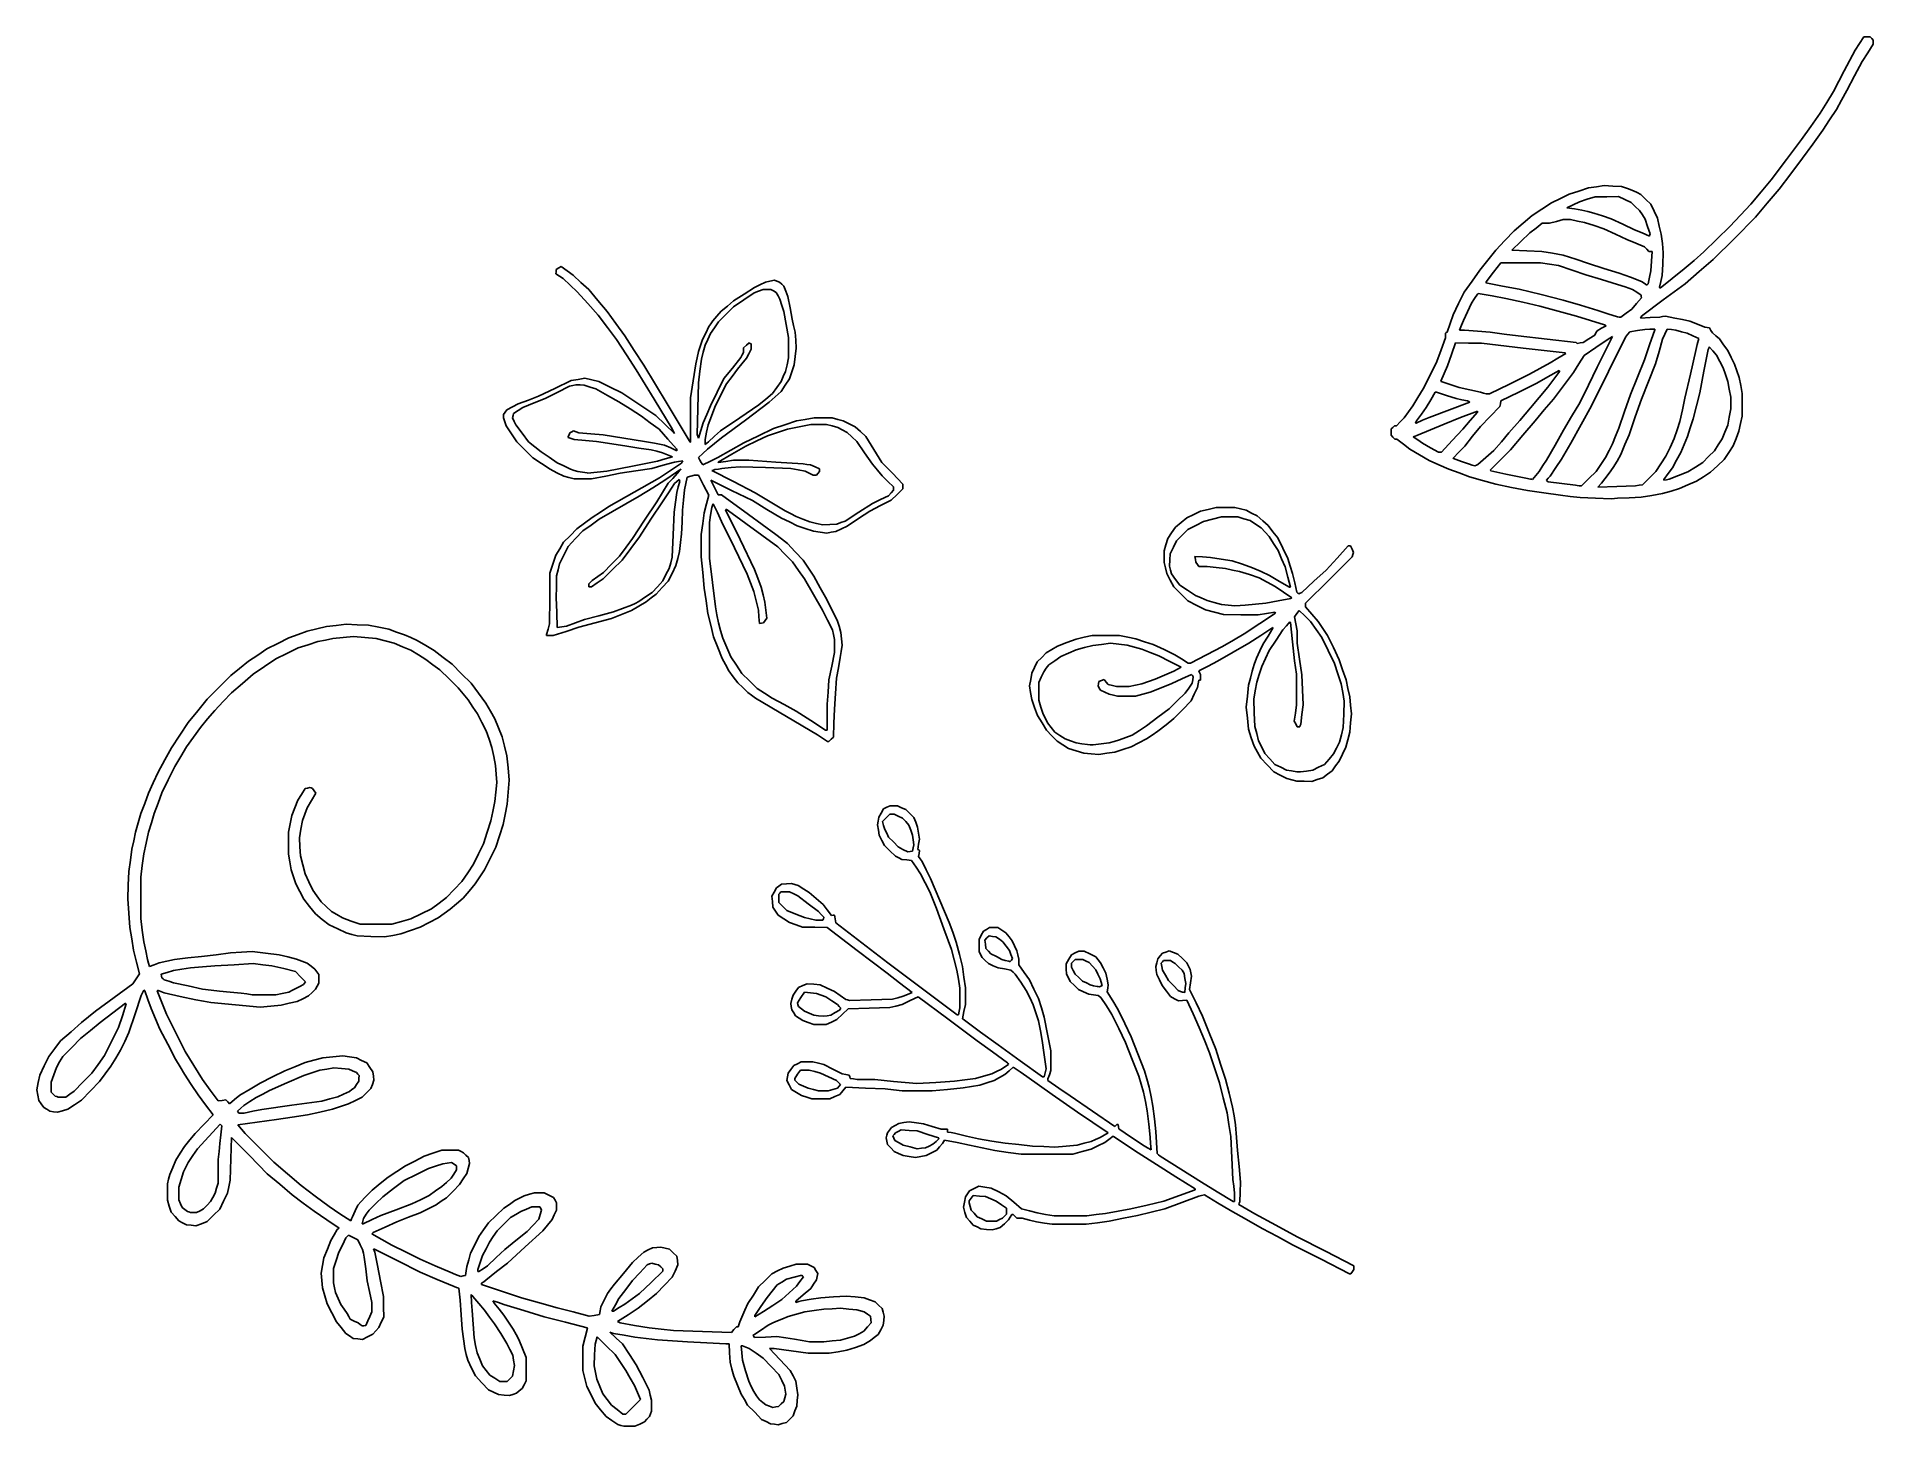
# Model space of a CAD drawing. Header units: metres. Extents: x 2 to 168, y 10 to 135.
import ezdxf

# ---------------------------------------------------------------- set-up
doc = ezdxf.new("R2010")
doc.units = ezdxf.units.M
doc.layers.add('Image', color=7, linetype='Continuous')

msp = doc.modelspace()

# ---------------------------------------------------------------- linework, layer by layer
at = {"layer": 'Image'}
for p, q in [((166.4, 134.24), (166.8, 134.85)), ((166.8, 134.85), (167.2, 135.47)), ((167.2, 135.47), (167.48, 135.47)), ((167.48, 135.47), (167.77, 135.47)), ((168.05, 134.8), (167.54, 134.02)), ((167.77, 135.47), (167.91, 135.31)), ((167.91, 135.31), (168.05, 135.16)), ((168.05, 135.16), (168.05, 134.98)), ((168.05, 134.98), (168.05, 134.8)), ((165.43, 132.38), (166.4, 134.24)), ((167.04, 133.24), (166.35, 131.92)), ((167.54, 134.02), (167.04, 133.24)), ((164.46, 130.51), (165.43, 132.38)), ((166.35, 131.92), (165.65, 130.6)), ((163.24, 128.55), (163.85, 129.53)), ((163.85, 129.53), (164.46, 130.51)), ((165.19, 129.75), (164.73, 128.9)), ((165.65, 130.6), (165.19, 129.75)), ((162.41, 127.37), (163.24, 128.55)), ((164.11, 127.97), (163.5, 127.04)), ((164.73, 128.9), (164.11, 127.97)), ((160.21, 124.37), (161.58, 126.19)), ((161.58, 126.19), (162.41, 127.37)), ((163.5, 127.04), (162.59, 125.77)), ((158.84, 122.55), (160.21, 124.37)), ((161.67, 124.5), (160.61, 123.1)), ((162.59, 125.77), (161.67, 124.5)), ((160.61, 123.1), (159.54, 121.71)), ((139.81, 120.86), (140.6, 121.24)), ((140.6, 121.24), (141.47, 121.53)), ((141.47, 121.53), (142.35, 121.82)), ((142.94, 121.02), (142.24, 120.79)), ((142.35, 121.82), (143.06, 121.92)), ((144, 121.02), (142.94, 121.02)), ((143.06, 121.92), (143.77, 122.03)), ((143.77, 122.03), (144.54, 121.98)), ((145.06, 121.03), (144, 121.02)), ((144.54, 121.98), (145.31, 121.93)), ((145.62, 120.76), (145.06, 121.03)), ((145.31, 121.93), (145.86, 121.75)), ((145.86, 121.75), (146.41, 121.56)), ((146.41, 121.56), (146.74, 121.39)), ((146.74, 121.39), (147.08, 121.22)), ((147.08, 121.22), (147.52, 120.78)), ((157, 120.36), (157.92, 121.46)), ((157.92, 121.46), (158.84, 122.55)), ((159.54, 121.71), (158.48, 120.44)), ((137.27, 119.31), (138.15, 119.9)), ((138.15, 119.9), (139.02, 120.48)), ((139.02, 120.48), (139.81, 120.86)), ((140.97, 120.29), (140.4, 120.03)), ((140.4, 120.03), (141.08, 119.93)), ((141.54, 120.56), (140.97, 120.29)), ((141.08, 119.93), (141.76, 119.82)), ((142.24, 120.79), (141.54, 120.56)), ((141.76, 119.82), (142.29, 119.68)), ((142.29, 119.68), (142.83, 119.54)), ((142.83, 119.54), (143.61, 119.28)), ((146.19, 120.49), (145.62, 120.76)), ((146.57, 120.14), (146.19, 120.49)), ((146.95, 119.79), (146.57, 120.14)), ((147.21, 119.39), (146.95, 119.79)), ((147.46, 119), (147.21, 119.39)), ((147.52, 120.78), (147.96, 120.34)), ((147.96, 120.34), (148.26, 119.71)), ((148.26, 119.71), (148.56, 119.08)), ((155.11, 118.32), (156.06, 119.34)), ((156.06, 119.34), (157, 120.36)), ((158.48, 120.44), (157.43, 119.17)), ((134.81, 117.07), (135.64, 117.95)), ((135.64, 117.95), (136.45, 118.63)), ((137.04, 117.76), (136.23, 116.97)), ((136.45, 118.63), (137.27, 119.31)), ((137.61, 118.19), (137.04, 117.76)), ((138.18, 118.62), (137.61, 118.19)), ((138.51, 118.62), (138.18, 118.62)), ((138.84, 118.62), (138.51, 118.62)), ((139.45, 118.79), (138.84, 118.62)), ((140.06, 118.96), (139.45, 118.79)), ((140.38, 118.96), (140.06, 118.96)), ((140.71, 118.96), (140.38, 118.96)), ((141.35, 118.82), (140.71, 118.96)), ((142, 118.69), (141.35, 118.82)), ((142.86, 118.41), (142, 118.69)), ((143.72, 118.12), (142.86, 118.41)), ((143.61, 119.28), (144.38, 119.02)), ((144.77, 117.64), (143.72, 118.12)), ((144.38, 119.02), (145.44, 118.53)), ((145.44, 118.53), (146.5, 118.04)), ((146.5, 118.04), (147.18, 117.76)), ((147.18, 117.76), (147.85, 117.47)), ((147.68, 118.33), (147.46, 119)), ((147.9, 117.67), (147.68, 118.33)), ((148.56, 119.08), (148.73, 118.36)), ((148.73, 118.36), (148.91, 117.64)), ((153.94, 117.18), (155.11, 118.32)), ((157.43, 119.17), (155.52, 117.25)), ((133.27, 115.3), (133.99, 116.2)), ((133.99, 116.2), (134.81, 117.07)), ((136.23, 116.97), (135.42, 116.19)), ((135.42, 116.19), (136.78, 116.13)), ((136.78, 116.13), (138.14, 116.08)), ((138.14, 116.08), (139.1, 115.91)), ((145.82, 117.16), (144.77, 117.64)), ((146.61, 116.83), (145.82, 117.16)), ((147.41, 116.5), (146.61, 116.83)), ((147.6, 116.29), (147.41, 116.5)), ((147.8, 116.08), (147.6, 116.29)), ((147.94, 116.08), (147.8, 116.08)), ((147.85, 117.47), (147.88, 117.57)), ((147.88, 117.57), (147.9, 117.67)), ((148.09, 116.08), (147.94, 116.08)), ((148.03, 115.2), (148.09, 116.08)), ((148.91, 117.64), (149.01, 116.8)), ((149.01, 116.8), (149.1, 115.96)), ((151.87, 115.27), (152.76, 116.03)), ((152.76, 116.03), (153.94, 117.18)), ((155.52, 117.25), (153.61, 115.34)), ((49.18, 114.25), (49.2, 114.46)), ((49.2, 114.46), (49.42, 114.59)), ((49.42, 114.59), (49.64, 114.71)), ((49.64, 114.71), (50.18, 114.32)), ((131.84, 113.4), (132.54, 114.4)), ((132.54, 114.4), (133.27, 115.3)), ((134.44, 115.06), (133.78, 114.21)), ((136.23, 115.06), (134.44, 115.06)), ((138.03, 115.06), (136.23, 115.06)), ((138.84, 114.93), (138.03, 115.06)), ((139.64, 114.8), (138.84, 114.93)), ((139.1, 115.91), (140.06, 115.75)), ((140.87, 114.39), (139.64, 114.8)), ((140.06, 115.75), (141.21, 115.37)), ((142.1, 113.97), (140.87, 114.39)), ((141.21, 115.37), (142.35, 114.99)), ((142.35, 114.99), (143.74, 114.55)), ((143.74, 114.55), (145.12, 114.12)), ((147.97, 114.32), (148.03, 115.2)), ((149.05, 114.94), (149, 113.92)), ((149.1, 115.96), (149.05, 114.94)), ((149.9, 113.63), (150.99, 114.5)), ((150.99, 114.5), (151.87, 115.27)), ((153.61, 115.34), (152.34, 114.26)), ((49.16, 114.05), (49.18, 114.25)), ((49.49, 113.84), (49.16, 114.05)), ((49.82, 113.64), (49.49, 113.84)), ((50.45, 113.04), (49.82, 113.64)), ((50.18, 114.32), (50.72, 113.94)), ((51.07, 112.44), (50.45, 113.04)), ((50.72, 113.94), (51.42, 113.28)), ((51.42, 113.28), (52.12, 112.63)), ((66.14, 112.21), (67.08, 112.81)), ((67.08, 112.81), (67.58, 113.06)), ((67.58, 113.06), (68.08, 113.32)), ((68.08, 113.32), (68.48, 113.41)), ((68.48, 113.41), (68.88, 113.49)), ((68.88, 113.49), (69.11, 113.4)), ((69.11, 113.4), (69.35, 113.31)), ((69.35, 113.31), (69.54, 113.14)), ((69.54, 113.14), (69.73, 112.96)), ((69.73, 112.96), (69.91, 112.49)), ((131.13, 112.39), (131.84, 113.4)), ((133.1, 113.3), (133.08, 113.24)), ((133.08, 113.24), (134.58, 112.95)), ((133.12, 113.35), (133.1, 113.3)), ((133.78, 114.21), (133.12, 113.35)), ((134.58, 112.95), (136.08, 112.67)), ((143.53, 113.54), (142.1, 113.97)), ((144.97, 113.1), (143.53, 113.54)), ((145.65, 112.88), (144.97, 113.1)), ((145.12, 114.12), (146.13, 113.75)), ((146.33, 112.65), (145.65, 112.88)), ((146.13, 113.75), (147.14, 113.38)), ((147.14, 113.38), (147.37, 113.21)), ((147.37, 113.21), (147.6, 113.04)), ((147.6, 113.04), (147.66, 113.1)), ((147.66, 113.1), (147.73, 113.17)), ((147.73, 113.17), (147.85, 113.75)), ((147.85, 113.75), (147.97, 114.32)), ((148.87, 113.38), (148.74, 112.84)), ((148.74, 112.84), (148.77, 112.8)), ((148.77, 112.8), (148.81, 112.77)), ((148.81, 112.77), (149.9, 113.63)), ((149, 113.92), (148.87, 113.38)), ((151.07, 113.17), (149.1, 111.7)), ((152.34, 114.26), (151.07, 113.17)), ((52.03, 111.38), (51.07, 112.44)), ((52.99, 110.32), (52.03, 111.38)), ((52.12, 112.63), (52.95, 111.65)), ((52.95, 111.65), (53.78, 110.66)), ((64.07, 110.69), (64.64, 111.15)), ((65.2, 111.08), (64.52, 110.41)), ((64.64, 111.15), (65.2, 111.62)), ((65.2, 111.62), (66.14, 112.21)), ((66.12, 111.71), (65.2, 111.08)), ((67.04, 112.34), (66.12, 111.71)), ((67.46, 112.49), (67.04, 112.34)), ((67.87, 112.65), (67.46, 112.49)), ((68.22, 112.65), (67.87, 112.65)), ((68.56, 112.65), (68.22, 112.65)), ((68.8, 112.51), (68.56, 112.65)), ((69.04, 112.37), (68.8, 112.51)), ((69.21, 112.07), (69.04, 112.37)), ((69.38, 111.76), (69.21, 112.07)), ((69.55, 111.21), (69.38, 111.76)), ((69.73, 110.66), (69.55, 111.21)), ((69.91, 112.49), (70.09, 112.01)), ((70.09, 112.01), (70.29, 111)), ((130.13, 110.36), (130.63, 111.38)), ((130.63, 111.38), (131.13, 112.39)), ((131.79, 111.41), (131.42, 110.63)), ((132.07, 111.82), (131.79, 111.41)), ((132.34, 112.22), (132.07, 111.82)), ((132.36, 112.25), (132.34, 112.22)), ((132.38, 112.28), (132.36, 112.25)), ((133.64, 112.06), (132.38, 112.28)), ((134.9, 111.83), (133.64, 112.06)), ((136.42, 111.49), (134.9, 111.83)), ((136.08, 112.67), (138.07, 112.18)), ((137.95, 111.15), (136.42, 111.49)), ((139.6, 110.7), (137.95, 111.15)), ((138.07, 112.18), (140.06, 111.69)), ((140.06, 111.69), (141.63, 111.22)), ((141.63, 111.22), (143.2, 110.75)), ((146.25, 110.88), (146.69, 111.38)), ((146.71, 112.39), (146.33, 112.65)), ((146.69, 111.38), (147.14, 111.88)), ((147.09, 112.14), (146.71, 112.39)), ((147.11, 112.01), (147.09, 112.14)), ((147.14, 111.88), (147.11, 112.01)), ((149.1, 111.7), (147.14, 110.23)), ((53.82, 109.22), (52.99, 110.32)), ((53.78, 110.66), (54.57, 109.56)), ((54.57, 109.56), (55.37, 108.46)), ((62.97, 109.29), (63.15, 109.55)), ((63.15, 109.55), (63.33, 109.81)), ((63.33, 109.81), (63.7, 110.25)), ((63.83, 109.73), (63.47, 109.19)), ((63.7, 110.25), (64.07, 110.69)), ((64.52, 110.41), (63.83, 109.73)), ((69.94, 109.48), (69.73, 110.66)), ((70.16, 108.31), (69.94, 109.48)), ((70.29, 111), (70.49, 109.98)), ((70.49, 109.98), (70.61, 109.39)), ((70.61, 109.39), (70.74, 108.8)), ((129.58, 108.79), (129.86, 109.58)), ((129.86, 109.58), (130.13, 110.36)), ((130.88, 109.41), (130.71, 108.97)), ((131.06, 109.85), (130.88, 109.41)), ((131.42, 110.63), (131.06, 109.85)), ((141.25, 110.24), (139.6, 110.7)), ((142.52, 109.85), (141.25, 110.24)), ((143.79, 109.46), (142.52, 109.85)), ((143.2, 110.75), (144.08, 110.46)), ((143.86, 109.41), (143.79, 109.46)), ((143.93, 109.37), (143.86, 109.41)), ((144.08, 110.46), (144.97, 110.17)), ((144.97, 110.17), (145.11, 110.16)), ((145.11, 110.16), (145.25, 110.15)), ((145.25, 110.15), (145.75, 110.52)), ((145.75, 110.52), (146.25, 110.88)), ((147.09, 110.15), (147.04, 110.06)), ((147.04, 110.06), (147.91, 110.11)), ((147.14, 110.23), (147.09, 110.15)), ((147.91, 110.11), (148.78, 110.16)), ((148.78, 110.16), (149.04, 110.2)), ((149.04, 110.2), (149.29, 110.24)), ((149.29, 110.24), (149.71, 110.15)), ((149.71, 110.15), (150.14, 110.07)), ((150.14, 110.07), (150.82, 109.93)), ((150.82, 109.93), (151.49, 109.8)), ((151.49, 109.8), (152.17, 109.51)), ((152.17, 109.51), (152.85, 109.23)), ((54.64, 108.12), (53.82, 109.22)), ((55.53, 106.76), (54.64, 108.12)), ((55.37, 108.46), (56.24, 107.13)), ((62.2, 107.59), (62.38, 108.12)), ((62.38, 108.12), (62.68, 108.71)), ((62.87, 108.14), (62.62, 107.61)), ((62.68, 108.71), (62.97, 109.29)), ((63.11, 108.66), (62.87, 108.14)), ((63.47, 109.19), (63.11, 108.66)), ((66.35, 107.61), (66.61, 107.83)), ((66.61, 107.83), (66.69, 107.78)), ((66.69, 107.78), (66.77, 107.73)), ((66.77, 107.73), (66.77, 107.5)), ((70.16, 107.38), (70.16, 108.31)), ((70.74, 108.8), (70.8, 108.07)), ((70.8, 108.07), (70.85, 107.35)), ((129.05, 107.21), (129.44, 108.29)), ((129.44, 108.7), (129.51, 108.75)), ((129.44, 108.49), (129.44, 108.7)), ((129.44, 108.29), (129.44, 108.49)), ((129.51, 108.75), (129.58, 108.79)), ((130.35, 107.82), (129.99, 106.79)), ((131.52, 107.81), (130.35, 107.82)), ((130.71, 108.97), (130.94, 108.96)), ((130.94, 108.96), (131.17, 108.96)), ((131.17, 108.96), (132.32, 108.88)), ((132.7, 107.8), (131.52, 107.81)), ((132.32, 108.88), (133.46, 108.79)), ((136.46, 107.36), (132.7, 107.8)), ((133.46, 108.79), (134.73, 108.62)), ((134.73, 108.62), (136, 108.46)), ((136, 108.46), (138.61, 108.17)), ((138.61, 108.17), (141.22, 107.87)), ((141.22, 107.87), (141.27, 107.83)), ((141.27, 107.83), (141.32, 107.78)), ((141.32, 107.78), (141.59, 107.82)), ((141.59, 107.82), (141.87, 107.85)), ((141.87, 107.85), (142.39, 108.18)), ((142.39, 108.18), (142.91, 108.51)), ((142.91, 108.51), (143.01, 108.72)), ((144.04, 108.09), (143, 107.4)), ((143.01, 108.72), (143.12, 108.92)), ((143.12, 108.92), (143.52, 109.14)), ((143.52, 109.14), (143.93, 109.37)), ((143.83, 107.01), (144.52, 108.4)), ((144.28, 108.25), (144.04, 108.09)), ((145.68, 108.33), (144.15, 105.24)), ((144.52, 108.4), (144.28, 108.25)), ((145.88, 108.58), (145.68, 108.33)), ((146.09, 108.82), (145.88, 108.58)), ((146.76, 108.93), (146.09, 108.82)), ((147.43, 109.04), (146.76, 108.93)), ((147.87, 109.05), (147.43, 109.04)), ((147.86, 107.64), (148.32, 108.99)), ((148.32, 109.05), (147.87, 109.05)), ((148.32, 109.02), (148.32, 109.05)), ((148.32, 108.99), (148.32, 109.02)), ((149.01, 108.16), (148.71, 107.04)), ((149.23, 108.61), (149.01, 108.16)), ((149.44, 109.07), (149.23, 108.61)), ((149.84, 109.02), (149.44, 109.07)), ((150.24, 108.96), (149.84, 109.02)), ((150.74, 108.83), (150.24, 108.96)), ((151.24, 108.7), (150.74, 108.83)), ((151.76, 108.46), (151.24, 108.7)), ((152.29, 108.22), (151.76, 108.46)), ((152.16, 107.68), (152.29, 108.22)), ((152.85, 109.23), (153.05, 109.2)), ((153.05, 109.2), (153.26, 109.18)), ((153.26, 109.18), (153.39, 108.95)), ((153.39, 108.95), (153.53, 108.73)), ((153.53, 108.73), (153.85, 108.45)), ((153.85, 108.45), (154.17, 108.18)), ((154.17, 108.18), (154.54, 107.66)), ((56.42, 105.4), (55.53, 106.76)), ((56.24, 107.13), (57.11, 105.81)), ((61.79, 105.92), (61.91, 106.49)), ((61.91, 106.49), (62.02, 107.06)), ((62.02, 107.06), (62.2, 107.59)), ((62.3, 106.34), (62.16, 105.28)), ((62.46, 106.98), (62.3, 106.34)), ((62.62, 107.61), (62.46, 106.98)), ((65.09, 105.55), (65.85, 106.5)), ((65.85, 106.5), (65.97, 106.74)), ((66.36, 106.43), (65.95, 105.94)), ((65.97, 106.74), (66.09, 106.97)), ((66.09, 107.39), (66.35, 107.61)), ((66.09, 107.18), (66.09, 107.39)), ((66.09, 106.97), (66.09, 107.18)), ((66.57, 106.85), (66.36, 106.43)), ((66.77, 107.27), (66.57, 106.85)), ((66.77, 107.5), (66.77, 107.27)), ((70.02, 105.85), (70.16, 106.46)), ((70.16, 106.46), (70.16, 107.38)), ((70.75, 106.59), (70.65, 105.83)), ((70.85, 107.35), (70.75, 106.59)), ((128.05, 104.9), (128.66, 106.13)), ((128.66, 106.13), (129.05, 107.21)), ((129.99, 106.79), (129.62, 105.76)), ((140.23, 106.92), (136.46, 107.36)), ((138.88, 106.02), (139.58, 106.45)), ((139.58, 106.45), (140.29, 106.87)), ((140.26, 106.9), (140.23, 106.92)), ((140.29, 106.87), (140.26, 106.9)), ((141.97, 106.7), (141.48, 105.92)), ((143, 107.4), (141.97, 106.7)), ((143.13, 105.62), (143.83, 107.01)), ((146.77, 104.73), (147.4, 106.3)), ((147.4, 106.3), (147.86, 107.64)), ((148.71, 107.04), (148.4, 105.92)), ((151.54, 104.99), (152.03, 107.14)), ((152.03, 107.14), (152.16, 107.68)), ((153.15, 107.23), (152.76, 105.28)), ((153.2, 107.36), (153.15, 107.23)), ((153.24, 107.48), (153.2, 107.36)), ((153.57, 107.1), (153.24, 107.48)), ((153.91, 106.72), (153.57, 107.1)), ((154.21, 106.15), (153.91, 106.72)), ((154.51, 105.57), (154.21, 106.15)), ((154.54, 107.66), (154.91, 107.14)), ((154.91, 107.14), (155.22, 106.52)), ((155.22, 106.52), (155.53, 105.9)), ((49.07, 103.72), (50.55, 104.43)), ((50.55, 104.43), (51.16, 104.53)), ((51.16, 104.53), (51.76, 104.63)), ((51.76, 104.63), (52.4, 104.49)), ((52.4, 104.49), (53.03, 104.34)), ((58.03, 102.73), (56.42, 105.4)), ((57.11, 105.81), (59.19, 102.33)), ((61.55, 104.39), (61.79, 105.92)), ((62.16, 105.28), (62.02, 104.23)), ((63.73, 103.37), (64.33, 104.6)), ((64.33, 104.6), (65.09, 105.55)), ((65.06, 104.79), (64.57, 104.14)), ((65.54, 105.45), (65.06, 104.79)), ((65.95, 105.94), (65.54, 105.45)), ((69.48, 104.33), (69.68, 104.79)), ((69.68, 104.79), (69.88, 105.24)), ((70.23, 104.57), (69.85, 104)), ((69.88, 105.24), (70.02, 105.85)), ((70.44, 105.2), (70.23, 104.57)), ((70.65, 105.83), (70.44, 105.2)), ((127.44, 103.67), (128.05, 104.9)), ((129.32, 105.06), (129.02, 104.36)), ((129.62, 105.76), (129.32, 105.06)), ((135.21, 104.11), (137.02, 105)), ((137.02, 105), (137.95, 105.51)), ((138.69, 104.76), (137.68, 104.18)), ((137.95, 105.51), (138.88, 106.02)), ((138.68, 103.84), (139.22, 104.56)), ((139.7, 105.33), (138.69, 104.76)), ((139.22, 104.56), (139.76, 105.27)), ((139.73, 105.3), (139.7, 105.33)), ((139.76, 105.27), (139.73, 105.3)), ((140.99, 105.14), (140.1, 103.94)), ((141.48, 105.92), (140.99, 105.14)), ((142.35, 104.01), (143.13, 105.62)), ((144.15, 105.24), (142.62, 102.15)), ((146.13, 103.17), (146.77, 104.73)), ((148.4, 105.92), (147.76, 104.33)), ((151.05, 102.83), (151.54, 104.99)), ((152.76, 105.28), (152.38, 103.33)), ((154.72, 104.96), (154.51, 105.57)), ((154.93, 104.35), (154.72, 104.96)), ((155.53, 105.9), (155.73, 105.3)), ((155.73, 105.3), (155.94, 104.7)), ((155.94, 104.7), (156.08, 103.98)), ((46.68, 102.66), (47.59, 103)), ((48.18, 102.8), (47.19, 102.4)), ((47.59, 103), (49.07, 103.72)), ((49.29, 103.36), (48.18, 102.8)), ((50.39, 103.91), (49.29, 103.36)), ((50.68, 103.98), (50.39, 103.91)), ((50.97, 104.04), (50.68, 103.98)), ((51.35, 104.03), (50.97, 104.04)), ((51.72, 104.02), (51.35, 104.03)), ((52.25, 103.84), (51.72, 104.02)), ((52.78, 103.67), (52.25, 103.84)), ((53.81, 103.08), (52.78, 103.67)), ((53.03, 104.34), (54.07, 103.83)), ((54.83, 102.5), (53.81, 103.08)), ((54.07, 103.83), (55.11, 103.32)), ((55.11, 103.32), (56.64, 102.29)), ((61.31, 102.87), (61.55, 104.39)), ((61.31, 100.86), (61.31, 102.87)), ((62.02, 104.23), (61.97, 101.89)), ((63.12, 102.14), (63.73, 103.37)), ((64.03, 103.08), (63.49, 102.03)), ((64.57, 104.14), (64.03, 103.08)), ((68.1, 102.74), (68.71, 103.26)), ((68.95, 102.95), (68.42, 102.46)), ((68.71, 103.26), (69.09, 103.79)), ((69.48, 103.44), (68.95, 102.95)), ((69.09, 103.79), (69.48, 104.33)), ((69.85, 104), (69.48, 103.44)), ((126.48, 102.14), (126.96, 102.9)), ((126.96, 102.9), (127.44, 103.67)), ((128.52, 103.38), (128.12, 102.69)), ((128.58, 103.38), (128.52, 103.38)), ((128.64, 103.38), (128.58, 103.38)), ((129.52, 103.08), (128.64, 103.38)), ((129.02, 104.36), (129.04, 104.36)), ((129.04, 104.36), (129.06, 104.35)), ((129.06, 104.35), (129.86, 104.08)), ((130.39, 102.79), (129.52, 103.08)), ((129.86, 104.08), (130.67, 103.8)), ((130.91, 102.69), (130.39, 102.79)), ((130.67, 103.8), (131.64, 103.59)), ((131.64, 103.59), (132.61, 103.39)), ((132.61, 103.39), (132.87, 103.3)), ((132.87, 103.3), (133.12, 103.22)), ((133.12, 103.22), (133.26, 103.22)), ((133.26, 103.22), (133.4, 103.21)), ((133.4, 103.21), (135.21, 104.11)), ((136.06, 103.38), (134.45, 102.58)), ((137.68, 104.18), (136.06, 103.38)), ((137.1, 101.96), (137.89, 102.9)), ((137.89, 102.9), (138.68, 103.84)), ((140.1, 103.94), (139.2, 102.74)), ((141.56, 102.4), (142.35, 104.01)), ((145.61, 101.64), (146.13, 103.17)), ((147.76, 104.33), (147.12, 102.74)), ((150.82, 101.78), (151.05, 102.83)), ((152.38, 103.33), (152.08, 102.15)), ((155.05, 103.64), (154.93, 104.35)), ((155.18, 102.93), (155.05, 103.64)), ((155.18, 102.4), (155.18, 102.93)), ((156.08, 103.98), (156.22, 103.25)), ((156.22, 103.25), (156.21, 102.23)), ((44.42, 101.37), (44.58, 101.57)), ((44.42, 101.22), (44.42, 101.37)), ((44.42, 101.07), (44.42, 101.22)), ((44.58, 101.57), (44.74, 101.78)), ((44.74, 101.78), (45.25, 102.05)), ((45.25, 102.05), (45.76, 102.32)), ((45.3, 101.26), (45.25, 101.07)), ((45.35, 101.46), (45.3, 101.26)), ((45.77, 101.73), (45.35, 101.46)), ((45.76, 102.32), (46.68, 102.66)), ((46.19, 102), (45.77, 101.73)), ((47.19, 102.4), (46.19, 102)), ((55.85, 101.86), (54.83, 102.5)), ((56.88, 101.22), (55.85, 101.86)), ((56.64, 102.29), (58.17, 101.26)), ((57.68, 100.62), (56.88, 101.22)), ((59.64, 100.05), (58.03, 102.73)), ((58.17, 101.26), (59.01, 100.46)), ((59.19, 102.33), (61.27, 98.85)), ((61.97, 101.89), (61.92, 99.55)), ((62.44, 100.6), (62.78, 101.37)), ((62.78, 101.37), (63.12, 102.14)), ((63.19, 101.22), (62.89, 100.42)), ((63.49, 102.03), (63.19, 101.22)), ((65.75, 101.05), (67.49, 102.22)), ((68.42, 102.46), (66.26, 100.85)), ((67.49, 102.22), (68.1, 102.74)), ((125.7, 101.07), (126.09, 101.61)), ((126.09, 101.61), (126.48, 102.14)), ((127.28, 101.39), (126.84, 100.78)), ((127.71, 102), (127.28, 101.39)), ((127.38, 100.84), (127.96, 101.1)), ((128.12, 102.69), (127.71, 102)), ((127.96, 101.1), (129.8, 101.79)), ((129.8, 101.79), (131.65, 102.48)), ((132.32, 101.66), (130.81, 101.08)), ((131.43, 102.59), (130.91, 102.69)), ((131.54, 102.53), (131.43, 102.59)), ((131.65, 102.48), (131.54, 102.53)), ((131.67, 100.81), (132.32, 101.58)), ((132.32, 101.62), (132.32, 101.66)), ((132.32, 101.58), (132.32, 101.62)), ((133.48, 101.18), (132.61, 100.29)), ((134.35, 102.08), (133.48, 101.18)), ((134.4, 102.33), (134.35, 102.08)), ((134.45, 102.58), (134.4, 102.33)), ((136.14, 100.83), (137.1, 101.96)), ((138.36, 101.77), (137.52, 100.79)), ((139.2, 102.74), (138.36, 101.77)), ((140.08, 99.95), (140.82, 101.18)), ((140.82, 101.18), (141.56, 102.4)), ((142.62, 102.15), (141.69, 100.46)), ((145.08, 100.12), (145.61, 101.64)), ((146.57, 101.14), (146.01, 99.53)), ((147.12, 102.74), (146.57, 101.14)), ((150.59, 100.73), (150.82, 101.78)), ((152.08, 102.15), (151.79, 100.96)), ((154.92, 100.39), (155.05, 101.13)), ((155.05, 101.13), (155.18, 101.88)), ((155.18, 101.88), (155.18, 102.4)), ((156.21, 101.22), (156.07, 100.54)), ((156.21, 102.23), (156.21, 101.22)), ((44.54, 100.71), (44.42, 101.07)), ((44.67, 100.35), (44.54, 100.71)), ((45.15, 99.62), (44.67, 100.35)), ((45.64, 98.89), (45.15, 99.62)), ((45.25, 101.07), (45.4, 100.74)), ((45.4, 100.74), (45.56, 100.42)), ((45.56, 100.42), (46.13, 99.66)), ((46.13, 99.66), (46.69, 98.9)), ((50.26, 99.37), (50.35, 99.53)), ((50.35, 99.53), (50.43, 99.69)), ((50.43, 99.69), (50.59, 99.78)), ((50.59, 99.78), (50.76, 99.87)), ((50.76, 99.87), (50.99, 99.78)), ((50.99, 99.78), (51.22, 99.69)), ((51.22, 99.69), (52.32, 99.61)), ((52.32, 99.61), (53.42, 99.53)), ((53.42, 99.53), (55.29, 99.23)), ((58.48, 100.02), (57.68, 100.62)), ((59.26, 99.13), (58.48, 100.02)), ((59.01, 100.46), (59.85, 99.65)), ((59.75, 99.85), (59.64, 100.05)), ((59.85, 99.65), (59.75, 99.85)), ((61.31, 98.85), (61.31, 100.86)), ((61.92, 99.55), (61.98, 99.39)), ((62.04, 99.23), (62.24, 99.91)), ((62.24, 99.91), (62.44, 100.6)), ((62.76, 99.76), (62.62, 99.11)), ((62.89, 100.42), (62.76, 99.76)), ((63.47, 99.39), (64.02, 99.88)), ((64.02, 99.88), (65.75, 101.05)), ((66.26, 100.85), (64.1, 99.24)), ((66.13, 98.79), (67.46, 99.44)), ((67.46, 99.44), (68.79, 100.09)), ((69.16, 99.73), (68.25, 99.43)), ((68.79, 100.09), (69.83, 100.44)), ((70.07, 100.03), (69.16, 99.73)), ((69.83, 100.44), (70.88, 100.78)), ((71.12, 100.25), (70.07, 100.03)), ((70.88, 100.78), (71.67, 100.92)), ((72.17, 100.46), (71.12, 100.25)), ((71.67, 100.92), (72.47, 101.05)), ((72.88, 100.46), (72.17, 100.46)), ((72.47, 101.05), (73.29, 101.05)), ((73.59, 100.46), (72.88, 100.46)), ((73.29, 101.05), (74.1, 101.05)), ((74.09, 100.33), (73.59, 100.46)), ((74.59, 100.2), (74.09, 100.33)), ((74.1, 101.05), (74.59, 100.92)), ((74.59, 100.92), (75.09, 100.79)), ((75.01, 99.97), (74.59, 100.2)), ((75.44, 99.74), (75.01, 99.97)), ((75.09, 100.79), (75.64, 100.52)), ((75.88, 99.33), (75.44, 99.74)), ((75.64, 100.52), (76.18, 100.25)), ((76.18, 100.25), (76.66, 99.81)), ((76.66, 99.81), (77.14, 99.37)), ((124.53, 100.05), (124.68, 100.19)), ((124.53, 99.77), (124.53, 100.05)), ((124.53, 99.48), (124.53, 99.77)), ((124.7, 99.31), (124.53, 99.48)), ((124.68, 100.19), (124.84, 100.33)), ((124.84, 100.33), (124.92, 100.33)), ((124.92, 100.33), (125.01, 100.33)), ((125.01, 100.33), (125.36, 100.7)), ((125.36, 100.7), (125.7, 101.07)), ((126.86, 99.47), (126.69, 99.41)), ((126.78, 100.68), (126.72, 100.58)), ((126.72, 100.58), (126.76, 100.58)), ((126.76, 100.58), (126.8, 100.58)), ((126.84, 100.78), (126.78, 100.68)), ((126.8, 100.58), (127.38, 100.84)), ((128.08, 99.98), (126.86, 99.47)), ((129.31, 100.49), (128.08, 99.98)), ((130.81, 101.08), (129.31, 100.49)), ((130.04, 99), (131.01, 100.03)), ((131.01, 100.03), (131.67, 100.81)), ((132.61, 100.29), (131.89, 99.4)), ((134.49, 98.9), (135.17, 99.69)), ((135.17, 99.69), (136.14, 100.83)), ((136.42, 99.48), (135.32, 98.17)), ((137.52, 100.79), (136.42, 99.48)), ((139.33, 98.6), (140.08, 99.95)), ((141.69, 100.46), (140.76, 98.76)), ((144.79, 99.41), (145.08, 100.12)), ((146.01, 99.53), (145.64, 98.65)), ((150.09, 99.19), (150.34, 99.96)), ((150.34, 99.96), (150.59, 100.73)), ((151.53, 100.16), (151.27, 99.36)), ((151.79, 100.96), (151.53, 100.16)), ((154.4, 99.15), (154.66, 99.77)), ((154.66, 99.77), (154.92, 100.39)), ((155.92, 99.86), (155.67, 99.2)), ((156.07, 100.54), (155.92, 99.86)), ((46.36, 98.17), (45.64, 98.89)), ((47.09, 97.44), (46.36, 98.17)), ((46.69, 98.9), (47.27, 98.44)), ((47.27, 98.44), (47.84, 97.98)), ((47.84, 97.98), (48.56, 97.5)), ((50.26, 99.33), (50.26, 99.37)), ((50.26, 99.29), (50.26, 99.33)), ((50.53, 99.19), (50.26, 99.29)), ((50.81, 99.1), (50.53, 99.19)), ((51.83, 99.02), (50.81, 99.1)), ((52.84, 98.93), (51.83, 99.02)), ((54.2, 98.72), (52.84, 98.93)), ((55.55, 98.5), (54.2, 98.72)), ((55.29, 99.23), (57.16, 98.92)), ((56.65, 98.33), (55.55, 98.5)), ((57.75, 98.16), (56.65, 98.33)), ((57.16, 98.92), (58.07, 98.76)), ((58.26, 98.04), (57.75, 98.16)), ((58.07, 98.76), (58.97, 98.59)), ((58.77, 97.91), (58.26, 98.04)), ((59.22, 97.73), (58.77, 97.91)), ((58.97, 98.59), (59.53, 98.34)), ((60.04, 98.25), (59.26, 99.13)), ((59.53, 98.34), (60.09, 98.09)), ((60.07, 98.17), (60.04, 98.25)), ((60.09, 98.09), (60.07, 98.17)), ((61.27, 98.85), (61.29, 98.85)), ((61.29, 98.85), (61.31, 98.85)), ((61.98, 99.39), (62.04, 99.23)), ((62.43, 97.85), (62.03, 97.48)), ((62.83, 98.22), (62.43, 97.85)), ((62.62, 99.11), (62.62, 98.88)), ((62.62, 98.88), (62.62, 98.65)), ((62.62, 98.65), (62.77, 98.78)), ((62.77, 98.78), (62.92, 98.9)), ((63.47, 98.73), (62.83, 98.22)), ((62.92, 98.9), (63.47, 99.39)), ((64.1, 99.24), (63.47, 98.73)), ((63.78, 97.48), (64.96, 98.14)), ((64.96, 98.14), (66.13, 98.79)), ((66.3, 98.5), (65.05, 97.78)), ((67.28, 98.97), (66.3, 98.5)), ((68.25, 99.43), (67.28, 98.97)), ((76.33, 98.93), (75.88, 99.33)), ((77.02, 97.9), (76.33, 98.93)), ((77.72, 96.87), (77.02, 97.9)), ((77.14, 99.37), (77.86, 98.21)), ((77.86, 98.21), (78.58, 97.04)), ((124.87, 99.14), (124.7, 99.31)), ((124.95, 99.14), (124.87, 99.14)), ((125.04, 99.14), (124.95, 99.14)), ((125.64, 98.69), (125.04, 99.14)), ((126.23, 98.24), (125.64, 98.69)), ((127.1, 97.72), (126.23, 98.24)), ((126.69, 99.41), (126.53, 99.34)), ((126.53, 99.34), (126.95, 99.06)), ((126.95, 99.06), (127.36, 98.77)), ((127.36, 98.77), (128.08, 98.36)), ((128.08, 98.36), (128.8, 97.96)), ((128.8, 97.96), (128.94, 97.96)), ((128.94, 97.96), (129.07, 97.96)), ((129.07, 97.96), (130.04, 99)), ((130.65, 97.96), (130.12, 97.42)), ((131.18, 98.51), (130.65, 97.96)), ((131.89, 99.4), (131.18, 98.51)), ((133.08, 97.47), (133.8, 98.1)), ((133.8, 98.1), (134.49, 98.9)), ((135.32, 98.17), (134.4, 97.26)), ((138.57, 97.25), (139.33, 98.6)), ((140.34, 98.04), (139.91, 97.32)), ((140.76, 98.76), (140.34, 98.04)), ((143.89, 97.49), (144.2, 98.1)), ((144.2, 98.1), (144.5, 98.71)), ((144.5, 98.71), (144.79, 99.41)), ((145.64, 98.65), (145.26, 97.76)), ((149.33, 97.59), (149.71, 98.39)), ((149.71, 98.39), (150.09, 99.19)), ((150.68, 97.92), (150.3, 97.23)), ((150.97, 98.64), (150.68, 97.92)), ((151.27, 99.36), (150.97, 98.64)), ((153.19, 97.57), (153.72, 98.09)), ((153.72, 98.09), (154.06, 98.62)), ((154.06, 98.62), (154.4, 99.15)), ((155, 97.92), (154.59, 97.31)), ((155.41, 98.54), (155, 97.92)), ((155.67, 99.2), (155.41, 98.54)), ((47.86, 96.93), (47.09, 97.44)), ((48.64, 96.41), (47.86, 96.93)), ((48.56, 97.5), (49.29, 97.01)), ((49.26, 96.1), (48.64, 96.41)), ((49.29, 97.01), (49.88, 96.71)), ((49.88, 96.71), (50.47, 96.42)), ((50.47, 96.42), (50.8, 96.31)), ((50.8, 96.31), (51.13, 96.2)), ((51.13, 96.2), (51.56, 96.14)), ((51.56, 96.14), (51.99, 96.08)), ((52.02, 96.06), (52.9, 96.14)), ((52.9, 96.14), (53.77, 96.23)), ((53.77, 96.23), (56.06, 96.7)), ((56.38, 96.27), (54.96, 96.05)), ((56.06, 96.7), (58.34, 97.16)), ((57.81, 96.49), (56.38, 96.27)), ((58.84, 96.78), (57.81, 96.49)), ((58.34, 97.16), (59.01, 97.35)), ((58.5, 95.65), (59.49, 96.31)), ((59.87, 97.07), (58.84, 96.78)), ((60.04, 96.14), (58.98, 95.43)), ((59.01, 97.35), (59.68, 97.55)), ((59.68, 97.55), (59.22, 97.73)), ((59.49, 96.31), (60.49, 96.98)), ((60.24, 97.12), (59.87, 97.07)), ((60.25, 96.29), (60.04, 96.14)), ((60.12, 96.02), (60.29, 96.23)), ((60.61, 97.18), (60.24, 97.12)), ((60.46, 96.43), (60.25, 96.29)), ((60.29, 96.23), (60.46, 96.43)), ((60.49, 96.98), (60.55, 97.08)), ((60.55, 97.08), (60.61, 97.18)), ((62.03, 97.48), (62.15, 97.25)), ((62.15, 97.25), (62.28, 97.03)), ((62.28, 97.03), (62.35, 96.91)), ((62.35, 96.91), (62.43, 96.8)), ((62.43, 96.8), (63.1, 97.14)), ((63.1, 97.14), (63.78, 97.48)), ((63.37, 96.34), (63.23, 96.3)), ((63.23, 96.3), (65.19, 95.3)), ((63.51, 96.38), (63.37, 96.34)), ((63.83, 96.43), (63.51, 96.38)), ((65.05, 97.78), (63.81, 97.06)), ((63.81, 97.02), (64.5, 97.13)), ((63.81, 97.06), (63.81, 97.04)), ((63.81, 97.04), (63.81, 97.02)), ((64.15, 96.49), (63.83, 96.43)), ((64.97, 96.56), (64.15, 96.49)), ((64.5, 97.13), (65.2, 97.23)), ((65.8, 96.63), (64.97, 96.56)), ((65.2, 97.23), (65.89, 97.24)), ((68.08, 96.56), (65.8, 96.63)), ((65.89, 97.24), (66.57, 97.24)), ((66.57, 97.24), (69.02, 97.07)), ((70.37, 96.48), (68.08, 96.56)), ((69.02, 97.07), (71.47, 96.9)), ((71.02, 96.36), (70.37, 96.48)), ((71.66, 96.24), (71.02, 96.36)), ((71.47, 96.9), (71.81, 96.85)), ((72.03, 96.06), (71.66, 96.24)), ((71.81, 96.85), (72.15, 96.8)), ((72.15, 96.8), (72.55, 96.63)), ((72.55, 96.63), (72.95, 96.46)), ((72.95, 96.2), (72.81, 96.04)), ((72.95, 96.46), (72.95, 96.33)), ((72.95, 96.33), (72.95, 96.2)), ((78.17, 96.34), (77.72, 96.87)), ((78.62, 95.81), (78.17, 96.34)), ((78.58, 97.04), (79.53, 96.05)), ((127.97, 97.2), (127.1, 97.72)), ((128.85, 96.81), (127.97, 97.2)), ((129.73, 96.41), (128.85, 96.81)), ((130.67, 96.08), (129.73, 96.41)), ((130.12, 97.42), (130.14, 97.4)), ((130.14, 97.4), (130.16, 97.39)), ((130.16, 97.39), (130.88, 97.13)), ((130.88, 97.13), (131.6, 96.87)), ((131.6, 96.87), (131.85, 96.79)), ((131.85, 96.79), (132.1, 96.71)), ((132.1, 96.71), (132.24, 96.78)), ((132.24, 96.78), (132.37, 96.84)), ((132.37, 96.84), (133.08, 97.47)), ((134.4, 97.26), (133.48, 96.34)), ((133.48, 96.34), (133.51, 96.31)), ((133.51, 96.31), (133.54, 96.28)), ((133.54, 96.28), (134.9, 95.98)), ((137.59, 95.86), (137.88, 96.22)), ((137.88, 96.22), (138.22, 96.74)), ((138.22, 96.74), (138.57, 97.25)), ((139.4, 96.56), (138.9, 95.8)), ((139.91, 97.32), (139.4, 96.56)), ((142.38, 95.57), (143.04, 96.22)), ((143.04, 96.22), (143.46, 96.86)), ((143.46, 96.86), (143.89, 97.49)), ((144.58, 96.56), (144.21, 96.05)), ((144.92, 97.16), (144.58, 96.56)), ((145.26, 97.76), (144.92, 97.16)), ((147.82, 95.61), (148.41, 96.2)), ((148.41, 96.2), (148.87, 96.9)), ((148.87, 96.9), (149.33, 97.59)), ((149.93, 96.54), (149.55, 96.02)), ((150.3, 97.23), (149.93, 96.54)), ((150.48, 95.85), (151.32, 96.18)), ((151.32, 96.18), (151.99, 96.61)), ((151.99, 96.61), (152.66, 97.04)), ((152.66, 97.04), (153.19, 97.57)), ((153.37, 96.16), (152.73, 95.74)), ((153.98, 96.73), (153.37, 96.16)), ((154.59, 97.31), (153.98, 96.73)), ((49.88, 95.8), (49.26, 96.1)), ((50.34, 95.67), (49.88, 95.8)), ((50.81, 95.55), (50.34, 95.67)), ((51.59, 95.55), (50.81, 95.55)), ((52.38, 95.55), (51.59, 95.55)), ((51.99, 96.08), (52.01, 96.07)), ((52.01, 96.07), (52.02, 96.06)), ((53.67, 95.8), (52.38, 95.55)), ((54.96, 96.05), (53.67, 95.8)), ((56.22, 94.34), (58.5, 95.65)), ((57.92, 94.73), (56.69, 94)), ((58.98, 95.43), (57.92, 94.73)), ((58.77, 94.31), (59.28, 95.15)), ((59.28, 95.15), (59.7, 95.59)), ((59.86, 95.14), (59.32, 94.3)), ((59.7, 95.59), (60.12, 96.02)), ((60.07, 95.31), (59.86, 95.14)), ((60.29, 95.48), (60.07, 95.31)), ((60.08, 94.33), (60.21, 94.83)), ((60.21, 94.83), (60.34, 95.32)), ((60.31, 95.4), (60.29, 95.48)), ((60.34, 95.32), (60.31, 95.4)), ((60.77, 94.57), (60.68, 93.64)), ((60.89, 95.13), (60.77, 94.57)), ((61.02, 95.69), (60.89, 95.13)), ((61.34, 95.79), (61.02, 95.69)), ((61.67, 95.89), (61.34, 95.79)), ((61.84, 95.89), (61.67, 95.89)), ((62.02, 95.89), (61.84, 95.89)), ((62.48, 94.98), (62.02, 95.89)), ((62.95, 94.07), (62.48, 94.98)), ((65.02, 94.51), (63.14, 95.44)), ((63.14, 95.44), (63.47, 94.77)), ((63.47, 94.77), (63.81, 94.11)), ((66.9, 93.58), (65.02, 94.51)), ((65.19, 95.3), (67.15, 94.3)), ((72.39, 95.89), (72.03, 96.06)), ((72.53, 95.89), (72.39, 95.89)), ((72.67, 95.89), (72.53, 95.89)), ((72.81, 96.04), (72.67, 95.89)), ((79.13, 95.32), (78.62, 95.81)), ((79.64, 94.82), (79.13, 95.32)), ((79.41, 94.28), (79.64, 94.53)), ((79.53, 96.05), (80.48, 95.06)), ((79.64, 94.68), (79.64, 94.82)), ((79.64, 94.53), (79.64, 94.68)), ((80.48, 94.66), (79.96, 94.15)), ((80.48, 95.06), (80.48, 94.86)), ((80.48, 94.86), (80.48, 94.66)), ((131.6, 95.74), (130.67, 96.08)), ((132.78, 95.41), (131.6, 95.74)), ((133.97, 95.07), (132.78, 95.41)), ((135.41, 94.78), (133.97, 95.07)), ((134.9, 95.98), (136.25, 95.69)), ((136.85, 94.5), (135.41, 94.78)), ((136.25, 95.69), (136.68, 95.61)), ((136.68, 95.61), (137.1, 95.52)), ((138.33, 94.28), (136.85, 94.5)), ((137.1, 95.52), (137.2, 95.51)), ((137.2, 95.51), (137.3, 95.5)), ((137.3, 95.5), (137.59, 95.86)), ((138.72, 95.61), (138.55, 95.42)), ((138.55, 95.42), (138.63, 95.34)), ((138.63, 95.34), (138.71, 95.27)), ((138.71, 95.27), (139.94, 95.13)), ((138.9, 95.8), (138.72, 95.61)), ((139.94, 95.13), (141.16, 94.98)), ((141.16, 94.98), (141.33, 94.96)), ((141.33, 94.96), (141.5, 94.93)), ((141.5, 94.93), (141.61, 94.92)), ((141.61, 94.92), (141.72, 94.91)), ((141.72, 94.91), (142.38, 95.57)), ((143.51, 95.17), (143.2, 94.8)), ((143.2, 94.8), (144.89, 94.86)), ((143.83, 95.55), (143.51, 95.17)), ((144.21, 96.05), (143.83, 95.55)), ((144.89, 94.86), (146.58, 94.92)), ((146.58, 94.92), (146.91, 94.97)), ((146.91, 94.97), (147.23, 95.02)), ((147.23, 95.02), (147.82, 95.61)), ((149.55, 96.02), (149.16, 95.5)), ((149.16, 95.5), (149.16, 95.46)), ((149.16, 95.42), (149.4, 95.47)), ((149.16, 95.46), (149.16, 95.42)), ((149.4, 95.47), (149.63, 95.52)), ((149.63, 95.52), (150.48, 95.85)), ((150.56, 94.67), (149.8, 94.45)), ((151.32, 95), (150.56, 94.67)), ((152.09, 95.33), (151.32, 95)), ((152.73, 95.74), (152.09, 95.33)), ((53.18, 92.55), (53.94, 93.04)), ((53.94, 93.04), (56.22, 94.34)), ((55.47, 93.28), (54.27, 92.59)), ((56.69, 94), (55.47, 93.28)), ((57.17, 91.82), (58.27, 93.47)), ((58.78, 93.47), (57.74, 91.9)), ((58.27, 93.47), (58.77, 94.31)), ((59.32, 94.3), (58.78, 93.47)), ((59.83, 92.54), (59.96, 93.44)), ((59.96, 93.44), (60.08, 94.33)), ((60.68, 93.64), (60.6, 92.71)), ((62.54, 92.48), (62.74, 93.28)), ((62.74, 93.28), (62.95, 94.07)), ((63.23, 92.95), (63.12, 92.28)), ((63.29, 93.13), (63.23, 92.95)), ((63.36, 93.3), (63.29, 93.13)), ((63.74, 92.5), (63.36, 93.3)), ((63.81, 94.11), (63.95, 94.1)), ((63.95, 94.1), (64.1, 94.1)), ((64.1, 94.1), (66.55, 92.32)), ((64.53, 92.82), (64.49, 92.79)), ((65.41, 92.18), (64.53, 92.82)), ((68.21, 92.79), (66.9, 93.58)), ((67.15, 94.3), (68.5, 93.48)), ((68.5, 93.48), (69.86, 92.65)), ((76.5, 92.53), (77.73, 93.33)), ((78.45, 93.14), (77.48, 92.64)), ((77.73, 93.33), (78.45, 93.68)), ((78.45, 93.68), (79.17, 94.03)), ((79.43, 93.64), (78.45, 93.14)), ((79.17, 94.03), (79.41, 94.28)), ((79.96, 94.15), (79.43, 93.64)), ((108.03, 92.79), (108.74, 92.96)), ((108.74, 92.96), (109.59, 92.96)), ((109.59, 92.96), (110.44, 92.96)), ((110.44, 92.96), (110.94, 92.83)), ((110.94, 92.83), (111.45, 92.71)), ((139.81, 94.07), (138.33, 94.28)), ((140.7, 93.97), (139.81, 94.07)), ((141.59, 93.88), (140.7, 93.97)), ((142.98, 93.82), (141.59, 93.88)), ((144.38, 93.76), (142.98, 93.82)), ((144.68, 93.78), (144.38, 93.76)), ((144.97, 93.8), (144.68, 93.78)), ((146.03, 93.85), (144.97, 93.8)), ((147.09, 93.89), (146.03, 93.85)), ((148.06, 94.06), (147.09, 93.89)), ((149.04, 94.22), (148.06, 94.06)), ((149.8, 94.45), (149.04, 94.22)), ((51.06, 91.03), (51.74, 91.54)), ((52.34, 91.38), (51.6, 90.86)), ((51.74, 91.54), (52.43, 92.06)), ((53.07, 91.91), (52.34, 91.38)), ((52.43, 92.06), (53.18, 92.55)), ((54.27, 92.59), (53.07, 91.91)), ((56.07, 90.17), (57.17, 91.82)), ((57.74, 91.9), (56.7, 90.32)), ((59.75, 90.51), (59.83, 92.54)), ((60.55, 91.65), (60.5, 90.6)), ((60.6, 92.71), (60.55, 91.65)), ((62.28, 90.54), (62.41, 91.51)), ((62.41, 91.51), (62.54, 92.48)), ((63.12, 92.28), (63.01, 91.61)), ((63.01, 91.61), (63.01, 90)), ((64.12, 91.7), (63.74, 92.5)), ((65.27, 89.32), (64.12, 91.7)), ((64.49, 92.79), (64.46, 92.76)), ((64.46, 92.76), (65.78, 90.07)), ((66.3, 91.53), (65.41, 92.18)), ((67.74, 90.47), (66.3, 91.53)), ((66.55, 92.32), (69, 90.54)), ((69.53, 92.01), (68.21, 92.79)), ((70.23, 91.66), (69.53, 92.01)), ((69.86, 92.65), (70.34, 92.41)), ((70.93, 91.31), (70.23, 91.66)), ((70.34, 92.41), (70.83, 92.16)), ((70.83, 92.16), (71.46, 91.91)), ((71.66, 91.06), (70.93, 91.31)), ((71.46, 91.91), (72.09, 91.66)), ((72.09, 91.66), (72.67, 91.53)), ((72.67, 91.53), (73.25, 91.4)), ((73.25, 91.4), (73.88, 91.44)), ((73.88, 91.44), (74.52, 91.47)), ((74.52, 91.47), (74.89, 91.61)), ((74.89, 91.61), (75.27, 91.74)), ((75.46, 91.29), (74.94, 91.05)), ((75.27, 91.74), (76.5, 92.53)), ((76.47, 91.96), (75.46, 91.29)), ((77.48, 92.64), (76.47, 91.96)), ((104.73, 90.67), (105.07, 91.19)), ((105.07, 91.19), (105.59, 91.61)), ((105.59, 91.61), (106.1, 92.03)), ((106.1, 92.03), (106.72, 92.33)), ((106.9, 91.34), (106.2, 90.98)), ((106.72, 92.33), (107.33, 92.63)), ((107.6, 91.7), (106.9, 91.34)), ((107.33, 92.63), (108.03, 92.79)), ((108.41, 91.91), (107.6, 91.7)), ((109.22, 92.12), (108.41, 91.91)), ((109.97, 92.12), (109.22, 92.12)), ((110.71, 92.12), (109.97, 92.12)), ((111.25, 91.95), (110.71, 92.12)), ((111.8, 91.78), (111.25, 91.95)), ((111.45, 92.71), (111.95, 92.46)), ((112.3, 91.45), (111.8, 91.78)), ((111.95, 92.46), (112.46, 92.21)), ((112.8, 91.13), (112.3, 91.45)), ((112.46, 92.21), (112.96, 91.77)), ((112.96, 91.77), (113.45, 91.33)), ((113.45, 91.33), (113.87, 90.77)), ((49.51, 89.23), (49.86, 89.82)), ((49.86, 89.82), (50.46, 90.42)), ((50.93, 90.15), (50.26, 89.44)), ((50.46, 90.42), (51.06, 91.03)), ((51.6, 90.86), (50.93, 90.15)), ((55.49, 89.38), (56.07, 90.17)), ((56.7, 90.32), (55.92, 89.27)), ((59.66, 88.48), (59.75, 90.51)), ((60.41, 89.8), (60.32, 89)), ((60.5, 90.6), (60.41, 89.8)), ((62.28, 89.52), (62.28, 90.54)), ((62.28, 88.5), (62.28, 89.52)), ((63.01, 90), (63.01, 88.39)), ((65.78, 90.07), (67.09, 87.38)), ((69.18, 89.4), (67.74, 90.47)), ((69, 90.54), (69.52, 90.12)), ((69.52, 90.12), (70.05, 89.7)), ((70.05, 89.7), (70.76, 88.96)), ((72.4, 90.82), (71.66, 91.06)), ((73, 90.73), (72.4, 90.82)), ((73.6, 90.65), (73, 90.73)), ((74.01, 90.73), (73.6, 90.65)), ((74.43, 90.81), (74.01, 90.73)), ((74.94, 91.05), (74.43, 90.81)), ((104.04, 89.05), (104.21, 89.6)), ((104.21, 89.6), (104.38, 90.15)), ((104.38, 90.15), (104.73, 90.67)), ((105.18, 89.95), (104.89, 89.37)), ((105.69, 90.47), (105.18, 89.95)), ((106.2, 90.98), (105.69, 90.47)), ((113.16, 90.73), (112.8, 91.13)), ((113.52, 90.34), (113.16, 90.73)), ((113.93, 89.71), (113.52, 90.34)), ((113.87, 90.77), (114.3, 90.21)), ((114.35, 89.08), (113.93, 89.71)), ((114.3, 90.21), (114.75, 89.28)), ((48.61, 87.04), (48.89, 87.84)), ((48.89, 87.84), (49.17, 88.65)), ((49.17, 88.65), (49.51, 89.23)), ((49.5, 87.89), (49.36, 87.34)), ((49.88, 88.67), (49.5, 87.89)), ((50.26, 89.44), (49.88, 88.67)), ((53.47, 87.1), (54.19, 87.84)), ((54.19, 87.84), (54.9, 88.58)), ((55.13, 88.22), (54.28, 87.38)), ((54.9, 88.58), (55.49, 89.38)), ((55.92, 89.27), (55.13, 88.22)), ((59.39, 87.46), (59.53, 87.97)), ((59.53, 87.97), (59.66, 88.48)), ((60.16, 88.36), (60, 87.72)), ((60.32, 89), (60.16, 88.36)), ((62.41, 87.09), (62.28, 88.5)), ((63.01, 88.39), (63.29, 86.19)), ((66.41, 86.95), (65.27, 89.32)), ((69.84, 88.73), (69.18, 89.4)), ((70.5, 88.06), (69.84, 88.73)), ((71.04, 87.29), (70.5, 88.06)), ((70.76, 88.96), (71.47, 88.21)), ((71.47, 88.21), (71.95, 87.49)), ((104.04, 88.53), (104.04, 89.05)), ((104.04, 88), (104.04, 88.53)), ((104.17, 87.51), (104.04, 88)), ((104.56, 88.23), (104.53, 87.67)), ((104.59, 88.79), (104.56, 88.23)), ((104.89, 89.37), (104.59, 88.79)), ((106.87, 88.28), (106.82, 88.53)), ((106.82, 88.53), (107.52, 88.5)), ((106.92, 88.02), (106.87, 88.28)), ((107.05, 87.82), (106.92, 88.02)), ((107.52, 88.5), (108.23, 88.46)), ((108.23, 88.46), (109.21, 88.31)), ((109.21, 88.31), (110.19, 88.15)), ((110.19, 88.15), (111.11, 87.84)), ((114.65, 88.34), (114.35, 89.08)), ((114.96, 87.6), (114.65, 88.34)), ((114.75, 89.28), (115.2, 88.35)), ((115.2, 88.35), (115.42, 87.67)), ((118.67, 87.31), (119.66, 88.4)), ((121.03, 88.52), (118.93, 86.42)), ((119.66, 88.4), (120.66, 89.49)), ((120.66, 89.49), (120.76, 89.49)), ((120.76, 89.49), (120.87, 89.49)), ((120.87, 89.49), (121.01, 89.19)), ((121.01, 89.19), (121.15, 88.89)), ((121.09, 88.71), (121.03, 88.52)), ((121.15, 88.89), (121.09, 88.71)), ((48.6, 84.75), (48.61, 87.04)), ((49.36, 87.34), (49.21, 86.79)), ((49.21, 86.79), (49.21, 85.81)), ((52.12, 86.07), (52.28, 86.21)), ((52.28, 86.21), (52.43, 86.36)), ((52.43, 86.36), (52.95, 86.73)), ((53.43, 86.53), (52.89, 86.17)), ((52.95, 86.73), (53.47, 87.1)), ((54.28, 87.38), (53.43, 86.53)), ((58.33, 85.81), (58.8, 86.33)), ((59.3, 86.31), (58.76, 85.73)), ((58.8, 86.33), (59.09, 86.9)), ((59.09, 86.9), (59.39, 87.46)), ((59.65, 87.01), (59.3, 86.31)), ((60, 87.72), (59.65, 87.01)), ((62.54, 85.68), (62.41, 87.09)), ((63.29, 86.19), (63.56, 83.99)), ((66.72, 86.16), (66.41, 86.95)), ((67.09, 87.38), (67.39, 86.57)), ((67.39, 86.57), (67.69, 85.77)), ((71.59, 86.53), (71.04, 87.29)), ((72.41, 85.1), (71.59, 86.53)), ((71.95, 87.49), (72.43, 86.76)), ((72.43, 86.76), (73.02, 85.71)), ((104.3, 87.01), (104.17, 87.51)), ((104.61, 86.41), (104.3, 87.01)), ((104.53, 87.67), (104.62, 87.32)), ((104.93, 85.81), (104.61, 86.41)), ((104.62, 87.32), (104.72, 86.97)), ((104.72, 86.97), (105.09, 86.46)), ((105.09, 86.46), (105.46, 85.96)), ((107.17, 87.63), (107.05, 87.82)), ((107.56, 87.63), (107.17, 87.63)), ((107.94, 87.63), (107.56, 87.63)), ((108.76, 87.54), (107.94, 87.63)), ((109.58, 87.45), (108.76, 87.54)), ((110.22, 87.32), (109.58, 87.45)), ((110.85, 87.19), (110.22, 87.32)), ((111.74, 86.9), (110.85, 87.19)), ((111.11, 87.84), (112.03, 87.53)), ((112.63, 86.6), (111.74, 86.9)), ((112.03, 87.53), (112.8, 87.17)), ((113.35, 86.22), (112.63, 86.6)), ((112.8, 87.17), (113.57, 86.81)), ((114.07, 85.83), (113.35, 86.22)), ((113.57, 86.81), (114.46, 86.29)), ((114.46, 86.29), (115.36, 85.77)), ((115.21, 86.68), (114.96, 87.6)), ((115.46, 85.77), (115.21, 86.68)), ((115.42, 87.67), (115.65, 86.99)), ((115.65, 86.99), (115.85, 86.16)), ((116.47, 85.3), (117.57, 86.3)), ((118.93, 86.42), (116.82, 84.32)), ((117.57, 86.3), (118.67, 87.31)), ((48.59, 82.47), (48.6, 84.75)), ((49.21, 85.81), (49.2, 84.84)), ((49.2, 84.84), (49.24, 83.48)), ((52.12, 85.94), (52.12, 86.07)), ((52.12, 85.81), (52.12, 85.94)), ((52.24, 85.81), (52.12, 85.81)), ((52.36, 85.81), (52.24, 85.81)), ((52.89, 86.17), (52.36, 85.81)), ((56.65, 84.48), (57.25, 84.89)), ((57.25, 84.89), (57.85, 85.29)), ((57.76, 84.8), (57.31, 84.46)), ((58.21, 85.15), (57.76, 84.8)), ((57.85, 85.29), (58.33, 85.81)), ((58.76, 85.73), (58.21, 85.15)), ((62.71, 84.54), (62.54, 85.68)), ((62.87, 83.4), (62.71, 84.54)), ((67.03, 85.37), (66.72, 86.16)), ((67.23, 84.53), (67.03, 85.37)), ((67.44, 83.69), (67.23, 84.53)), ((67.69, 85.77), (67.86, 85.09)), ((67.86, 85.09), (68.03, 84.41)), ((73.23, 83.68), (72.41, 85.1)), ((73.02, 85.71), (73.61, 84.66)), ((73.61, 84.66), (74.07, 83.73)), ((105.56, 85.17), (104.93, 85.81)), ((105.46, 85.96), (106.17, 85.49)), ((106.2, 84.53), (105.56, 85.17)), ((106.17, 85.49), (106.87, 85.02)), ((106.99, 84.13), (106.2, 84.53)), ((106.87, 85.02), (107.4, 84.8)), ((107.4, 84.8), (107.92, 84.58)), ((107.92, 84.58), (108.58, 84.4)), ((113.22, 84.34), (114.35, 84.54)), ((114.82, 85.32), (114.07, 85.83)), ((114.35, 84.54), (115.48, 84.74)), ((115.57, 84.82), (114.82, 85.32)), ((115.36, 85.77), (115.41, 85.77)), ((115.41, 85.77), (115.46, 85.77)), ((115.48, 84.74), (115.52, 84.78)), ((115.52, 84.78), (115.57, 84.82)), ((115.85, 86.16), (116.04, 85.32)), ((116.04, 85.32), (116.13, 85.24)), ((116.13, 85.24), (116.21, 85.16)), ((116.21, 85.16), (116.34, 85.23)), ((116.34, 85.23), (116.47, 85.3)), ((49.24, 83.48), (49.29, 82.12)), ((51.74, 82.84), (53.05, 83.19)), ((54.18, 82.93), (52.7, 82.55)), ((53.05, 83.19), (54.37, 83.54)), ((55.07, 83.29), (54.18, 82.93)), ((54.37, 83.54), (55.17, 83.84)), ((55.97, 83.65), (55.07, 83.29)), ((55.17, 83.84), (55.97, 84.14)), ((55.97, 84.14), (56.31, 84.31)), ((56.64, 84.05), (55.97, 83.65)), ((56.31, 84.31), (56.65, 84.48)), ((57.31, 84.46), (56.64, 84.05)), ((63.13, 82.34), (62.87, 83.4)), ((63.56, 83.99), (63.69, 83.27)), ((63.69, 83.27), (63.83, 82.55)), ((67.49, 83.1), (67.44, 83.69)), ((67.55, 82.5), (67.49, 83.1)), ((68.03, 84.41), (68.12, 83.69)), ((68.21, 82.98), (68.05, 82.76)), ((68.12, 83.69), (68.21, 82.98)), ((73.67, 82.8), (73.23, 83.68)), ((74.07, 83.73), (74.54, 82.8)), ((107.77, 83.72), (106.99, 84.13)), ((108.59, 83.51), (107.77, 83.72)), ((108.58, 84.4), (109.24, 84.22)), ((109.41, 83.29), (108.59, 83.51)), ((109.24, 84.22), (109.83, 84.16)), ((110.98, 83.28), (109.41, 83.29)), ((109.83, 84.16), (110.43, 84.1)), ((110.43, 84.1), (110.9, 84.13)), ((110.9, 84.13), (111.36, 84.16)), ((112.55, 83.27), (110.98, 83.28)), ((111.36, 84.16), (112.29, 84.25)), ((112.29, 84.25), (113.22, 84.34)), ((113.29, 83.38), (112.55, 83.27)), ((112.69, 82.49), (114.11, 83.43)), ((114.04, 83.5), (113.29, 83.38)), ((114.07, 83.47), (114.04, 83.5)), ((114.11, 83.43), (114.07, 83.47)), ((116.04, 83.38), (115.83, 83.1)), ((115.83, 83.1), (115.94, 82.46)), ((116.25, 83.67), (116.04, 83.38)), ((116.75, 83.17), (116.25, 83.67)), ((117.25, 82.68), (116.75, 83.17)), ((116.82, 84.32), (116.82, 84.17)), ((116.82, 84.17), (116.82, 84.01)), ((116.82, 84.01), (117.38, 83.34)), ((117.38, 83.34), (117.94, 82.68)), ((25.06, 81.2), (25.89, 81.5)), ((25.89, 81.5), (26.72, 81.81)), ((26.72, 81.81), (27.58, 82.02)), ((27.58, 82.02), (28.45, 82.22)), ((28.45, 82.22), (29.34, 82.32)), ((29.96, 81.23), (29.03, 81.14)), ((29.34, 82.32), (30.23, 82.42)), ((30.9, 81.32), (29.96, 81.23)), ((30.23, 82.42), (31.24, 82.37)), ((31.92, 81.22), (30.9, 81.32)), ((31.24, 82.37), (32.26, 82.33)), ((32.94, 81.13), (31.92, 81.22)), ((32.26, 82.33), (33.17, 82.15)), ((33.17, 82.15), (34.09, 81.97)), ((34.09, 81.97), (34.79, 81.72)), ((34.79, 81.72), (35.5, 81.47)), ((35.5, 81.47), (36.07, 81.22)), ((36.07, 81.22), (36.64, 80.96)), ((48.31, 81.49), (48.45, 81.98)), ((48.31, 81.45), (48.31, 81.49)), ((48.31, 81.41), (48.31, 81.45)), ((48.62, 81.41), (48.31, 81.41)), ((48.45, 81.98), (48.59, 82.47)), ((48.93, 81.41), (48.62, 81.41)), ((50.08, 81.78), (48.93, 81.41)), ((49.29, 82.12), (49.71, 82.18)), ((49.71, 82.18), (50.13, 82.24)), ((51.23, 82.16), (50.08, 81.78)), ((50.13, 82.24), (50.94, 82.54)), ((50.94, 82.54), (51.74, 82.84)), ((52.7, 82.55), (51.23, 82.16)), ((63.39, 81.28), (63.13, 82.34)), ((63.78, 80.31), (63.39, 81.28)), ((63.83, 82.55), (64.03, 81.86)), ((64.03, 81.86), (64.23, 81.16)), ((67.72, 82.53), (67.55, 82.5)), ((67.89, 82.55), (67.72, 82.53)), ((68.05, 82.76), (67.89, 82.55)), ((74.12, 81.92), (73.67, 82.8)), ((74.21, 81.49), (74.12, 81.92)), ((74.3, 81.06), (74.21, 81.49)), ((74.54, 82.8), (74.71, 82.24)), ((74.71, 82.24), (74.88, 81.68)), ((74.88, 81.68), (74.94, 81.1)), ((96.12, 81.09), (96.84, 81.25)), ((96.84, 81.25), (97.56, 81.4)), ((97.56, 81.4), (98.79, 81.4)), ((98.79, 81.4), (100.02, 81.4)), ((100.02, 81.4), (100.76, 81.25)), ((100.76, 81.25), (101.5, 81.1)), ((110.3, 80.98), (111.28, 81.55)), ((111.28, 81.55), (112.69, 82.49)), ((112.77, 81.41), (111.69, 80.7)), ((113.86, 82.12), (112.77, 81.41)), ((113, 80.64), (113.43, 81.36)), ((113.43, 81.36), (113.86, 82.07)), ((113.86, 82.09), (113.86, 82.12)), ((113.86, 82.07), (113.86, 82.09)), ((114.77, 81.91), (114.15, 80.98)), ((115.09, 82.28), (114.77, 81.91)), ((115.4, 82.64), (115.09, 82.28)), ((115.43, 82.61), (115.4, 82.64)), ((115.46, 82.59), (115.43, 82.61)), ((115.64, 80.85), (115.46, 82.59)), ((115.94, 82.46), (116.05, 81.83)), ((116.05, 81.83), (116.06, 81.27)), ((116.06, 81.27), (116.06, 80.72)), ((117.77, 81.96), (117.25, 82.68)), ((118.28, 81.24), (117.77, 81.96)), ((117.94, 82.68), (118.36, 82.04)), ((118.86, 80.05), (118.28, 81.24)), ((118.36, 82.04), (118.78, 81.41)), ((118.78, 81.41), (119.32, 80.31)), ((21.42, 79.08), (22.25, 79.64)), ((22.25, 79.64), (23.08, 80.19)), ((23.08, 80.19), (24.07, 80.69)), ((24.89, 79.79), (23.88, 79.3)), ((24.07, 80.69), (25.06, 81.2)), ((25.91, 80.28), (24.89, 79.79)), ((26.8, 80.57), (25.91, 80.28)), ((27.69, 80.87), (26.8, 80.57)), ((28.36, 81), (27.69, 80.87)), ((29.03, 81.14), (28.36, 81)), ((33.76, 80.92), (32.94, 81.13)), ((34.57, 80.71), (33.76, 80.92)), ((35.32, 80.39), (34.57, 80.71)), ((36.07, 80.07), (35.32, 80.39)), ((36.75, 79.66), (36.07, 80.07)), ((36.64, 80.96), (37.41, 80.5)), ((37.42, 79.25), (36.75, 79.66)), ((37.41, 80.5), (38.19, 80.05)), ((38.19, 80.05), (38.99, 79.43)), ((64.16, 79.33), (63.78, 80.31)), ((64.23, 81.16), (64.6, 80.32)), ((64.6, 80.32), (64.96, 79.49)), ((74.05, 78.63), (74.3, 79.88)), ((74.3, 80.47), (74.3, 81.06)), ((74.3, 79.88), (74.3, 80.47)), ((74.91, 79.97), (74.82, 79.41)), ((74.99, 80.52), (74.91, 79.97)), ((74.94, 81.1), (74.99, 80.52)), ((93.01, 79.43), (93.41, 79.83)), ((93.41, 79.83), (93.91, 80.13)), ((93.91, 80.13), (94.42, 80.43)), ((94.42, 80.43), (95.27, 80.76)), ((95.42, 79.81), (94.73, 79.52)), ((95.27, 80.76), (96.12, 81.09)), ((96.12, 80.11), (95.42, 79.81)), ((96.86, 80.31), (96.12, 80.11)), ((97.61, 80.51), (96.86, 80.31)), ((98.41, 80.6), (97.61, 80.51)), ((99.22, 80.7), (98.41, 80.6)), ((99.96, 80.61), (99.22, 80.7)), ((100.7, 80.52), (99.96, 80.61)), ((101.37, 80.34), (100.7, 80.52)), ((102.04, 80.16), (101.37, 80.34)), ((101.5, 81.1), (102.28, 80.85)), ((102.8, 79.87), (102.04, 80.16)), ((102.28, 80.85), (103.06, 80.6)), ((103.56, 79.58), (102.8, 79.87)), ((103.06, 80.6), (104.04, 80.13)), ((104.57, 79.06), (103.56, 79.58)), ((104.04, 80.13), (105.01, 79.66)), ((105.01, 79.66), (105.62, 79.29)), ((106.44, 78.91), (107.88, 79.66)), ((107.88, 79.66), (109.33, 80.41)), ((110.27, 79.89), (108.86, 79.08)), ((109.33, 80.41), (110.3, 80.98)), ((111.69, 80.7), (110.27, 79.89)), ((112.4, 79.37), (112.7, 80.01)), ((112.7, 80.01), (113, 80.64)), ((113.53, 80.05), (113.2, 79.33)), ((114.15, 80.98), (113.53, 80.05)), ((115.81, 79.12), (115.64, 80.85)), ((116.06, 80.72), (116.27, 79.28)), ((119.44, 78.87), (118.86, 80.05)), ((119.32, 80.31), (119.86, 79.2)), ((19.82, 77.79), (20.62, 78.43)), ((20.62, 78.43), (21.42, 79.08)), ((21.84, 77.93), (20.87, 77.08)), ((22.86, 78.61), (21.84, 77.93)), ((23.88, 79.3), (22.86, 78.61)), ((38.06, 78.77), (37.42, 79.25)), ((38.69, 78.3), (38.06, 78.77)), ((39.52, 77.5), (38.69, 78.3)), ((38.99, 79.43), (39.8, 78.81)), ((39.8, 78.81), (40.65, 77.95)), ((40.65, 77.95), (41.51, 77.1)), ((64.46, 78.78), (64.16, 79.33)), ((64.76, 78.23), (64.46, 78.78)), ((65.17, 77.68), (64.76, 78.23)), ((64.96, 79.49), (65.45, 78.73)), ((65.45, 78.73), (65.94, 77.98)), ((65.94, 77.98), (66.63, 77.3)), ((73.8, 77.39), (74.05, 78.63)), ((74.65, 78.49), (74.47, 77.56)), ((74.82, 79.41), (74.65, 78.49)), ((92.01, 77.44), (92.11, 78.02)), ((92.11, 78.02), (92.35, 78.53)), ((92.35, 78.53), (92.6, 79.04)), ((92.6, 79.04), (93.01, 79.43)), ((93.19, 78.14), (92.96, 77.66)), ((93.42, 78.45), (93.19, 78.14)), ((93.65, 78.75), (93.42, 78.45)), ((94.19, 79.13), (93.65, 78.75)), ((94.73, 79.52), (94.19, 79.13)), ((104.08, 77.82), (104.93, 78.2)), ((105.58, 78.54), (104.57, 79.06)), ((104.93, 78.2), (105.25, 78.37)), ((105.25, 78.37), (105.58, 78.54)), ((105.62, 79.29), (106.22, 78.91)), ((106.22, 78.91), (106.33, 78.91)), ((106.33, 78.91), (106.44, 78.91)), ((108.01, 78.65), (107.17, 78.23)), ((107.17, 78.23), (107.25, 78.07)), ((107.25, 78.07), (107.34, 77.9)), ((107.34, 77.9), (107.34, 77.64)), ((108.86, 79.08), (108.01, 78.65)), ((111.83, 77.55), (111.99, 78.19)), ((111.99, 78.19), (112.19, 78.78)), ((112.19, 78.78), (112.4, 79.37)), ((112.64, 77.9), (112.42, 77.2)), ((112.86, 78.61), (112.64, 77.9)), ((113.2, 79.33), (112.86, 78.61)), ((115.91, 78.53), (115.81, 79.12)), ((116.01, 77.93), (115.91, 78.53)), ((116.01, 76.54), (116.01, 77.93)), ((116.27, 79.28), (116.49, 77.85)), ((119.74, 77.95), (119.44, 78.87)), ((120.04, 77.03), (119.74, 77.95)), ((119.86, 79.2), (120.16, 78.3)), ((120.16, 78.3), (120.47, 77.4)), ((17.69, 75.66), (18.75, 76.72)), ((18.75, 76.72), (19.82, 77.79)), ((19.9, 76.24), (19.13, 75.45)), ((20.87, 77.08), (19.9, 76.24)), ((40.35, 76.69), (39.52, 77.5)), ((40.8, 76.14), (40.35, 76.69)), ((41.51, 77.1), (42.18, 76.2)), ((65.57, 77.13), (65.17, 77.68)), ((66.02, 76.7), (65.57, 77.13)), ((66.47, 76.27), (66.02, 76.7)), ((66.82, 76.01), (66.47, 76.27)), ((66.63, 77.3), (67.32, 76.62)), ((67.32, 76.62), (68, 76.19)), ((73.63, 75.2), (73.72, 76.3)), ((73.72, 76.3), (73.8, 77.39)), ((74.47, 77.56), (74.39, 76.16)), ((91.91, 76.87), (92.01, 77.44)), ((92, 76.25), (91.91, 76.87)), ((92.1, 75.63), (92, 76.25)), ((92.96, 77.66), (92.74, 77.17)), ((92.74, 77.17), (92.74, 76.37)), ((92.74, 76.37), (92.74, 75.56)), ((98.1, 76.85), (98.12, 77.05)), ((98.2, 76.66), (98.1, 76.85)), ((98.12, 77.05), (98.15, 77.25)), ((98.15, 77.25), (98.39, 77.34)), ((98.3, 76.47), (98.2, 76.66)), ((98.69, 76.3), (98.3, 76.47)), ((98.39, 77.34), (98.63, 77.42)), ((98.63, 77.42), (98.81, 77.19)), ((99.08, 76.12), (98.69, 76.3)), ((98.81, 77.19), (99, 76.97)), ((99, 76.97), (99.38, 76.88)), ((99.38, 76.88), (99.76, 76.8)), ((99.76, 76.8), (100.33, 76.79)), ((100.33, 76.79), (100.89, 76.79)), ((100.89, 76.79), (101.47, 76.91)), ((101.47, 76.91), (102.05, 77.04)), ((102.05, 77.04), (102.64, 77.24)), ((102.79, 76.28), (102.12, 76.11)), ((102.64, 77.24), (103.23, 77.45)), ((103.77, 76.67), (102.79, 76.28)), ((103.23, 77.45), (104.08, 77.82)), ((104.76, 77.07), (103.77, 76.67)), ((105.64, 77.48), (104.76, 77.07)), ((106.52, 77.9), (105.64, 77.48)), ((105.96, 76.2), (106.27, 76.65)), ((106.27, 76.65), (106.58, 77.1)), ((106.6, 77.79), (106.52, 77.9)), ((106.58, 77.1), (106.63, 77.39)), ((106.67, 77.68), (106.6, 77.79)), ((106.63, 77.39), (106.67, 77.68)), ((107.07, 76.7), (106.77, 76.1)), ((107.13, 77.04), (107.07, 76.7)), ((107.19, 77.38), (107.13, 77.04)), ((107.26, 77.38), (107.19, 77.38)), ((107.34, 77.38), (107.26, 77.38)), ((107.34, 77.64), (107.34, 77.38)), ((111.56, 75.92), (111.66, 76.92)), ((111.66, 76.92), (111.83, 77.55)), ((112.28, 76.42), (112.15, 75.65)), ((112.42, 77.2), (112.28, 76.42)), ((116.01, 75.14), (116.01, 76.54)), ((116.49, 77.85), (116.54, 76.5)), ((116.54, 76.5), (116.59, 75.14)), ((120.18, 76.25), (120.04, 77.03)), ((120.31, 75.48), (120.18, 76.25)), ((120.47, 77.4), (120.63, 76.63)), ((120.63, 76.63), (120.8, 75.86)), ((15.99, 73.55), (16.84, 74.6)), ((16.84, 74.6), (17.69, 75.66)), ((18.37, 74.65), (17.72, 73.88)), ((19.13, 75.45), (18.37, 74.65)), ((41.25, 75.59), (40.8, 76.14)), ((41.68, 74.95), (41.25, 75.59)), ((42.1, 74.32), (41.68, 74.95)), ((42.18, 76.2), (42.84, 75.3)), ((42.84, 75.3), (43.25, 74.59)), ((43.25, 74.59), (43.65, 73.88)), ((67.16, 75.75), (66.82, 76.01)), ((69.96, 74.1), (67.16, 75.75)), ((68, 76.19), (68.68, 75.76)), ((68.68, 75.76), (69.76, 75.18)), ((69.76, 75.18), (70.85, 74.59)), ((70.85, 74.59), (72.18, 73.73)), ((73.63, 74.03), (73.63, 75.2)), ((74.31, 74.76), (74.25, 73.5)), ((74.39, 76.16), (74.31, 74.76)), ((92.36, 74.91), (92.1, 75.63)), ((92.62, 74.19), (92.36, 74.91)), ((92.74, 75.56), (92.93, 74.93)), ((92.93, 74.93), (93.13, 74.3)), ((99.47, 76.02), (99.08, 76.12)), ((99.85, 75.92), (99.47, 76.02)), ((100.65, 75.93), (99.85, 75.92)), ((101.46, 75.93), (100.65, 75.93)), ((102.12, 76.11), (101.46, 75.93)), ((103.48, 74.03), (104.5, 74.8)), ((104.5, 74.8), (105.23, 75.5)), ((105.71, 74.71), (104.94, 73.91)), ((105.23, 75.5), (105.96, 76.2)), ((106.48, 75.51), (105.71, 74.71)), ((106.77, 76.1), (106.48, 75.51)), ((111.46, 74.93), (111.56, 75.92)), ((111.56, 73.94), (111.46, 74.93)), ((112.15, 75.65), (112.19, 74.42)), ((115.9, 74.41), (116.01, 75.14)), ((116.59, 75.14), (116.49, 74.26)), ((120.27, 74.29), (120.31, 75.48)), ((120.8, 75.86), (120.88, 75.11)), ((120.88, 75.11), (120.96, 74.35)), ((15.23, 72.41), (15.99, 73.55)), ((17.08, 73.11), (16.46, 72.24)), ((17.72, 73.88), (17.08, 73.11)), ((42.48, 73.55), (42.1, 74.32)), ((42.86, 72.79), (42.48, 73.55)), ((43.65, 73.88), (43.98, 73.07)), ((43.98, 73.07), (44.31, 72.27)), ((72.76, 72.45), (69.96, 74.1)), ((72.18, 73.73), (73.5, 72.87)), ((73.63, 72.86), (73.63, 74.03)), ((74.25, 73.5), (74.2, 72.23)), ((93.03, 73.52), (92.62, 74.19)), ((93.44, 72.85), (93.03, 73.52)), ((93.13, 74.3), (93.33, 73.91)), ((93.33, 73.91), (93.53, 73.52)), ((93.53, 73.52), (93.86, 73.1)), ((93.86, 73.1), (94.2, 72.67)), ((101.82, 72.83), (102.47, 73.26)), ((102.47, 73.26), (103.48, 74.03)), ((104.22, 73.33), (103.49, 72.76)), ((104.94, 73.91), (104.22, 73.33)), ((111.66, 72.95), (111.56, 73.94)), ((111.92, 72.18), (111.66, 72.95)), ((112.19, 74.42), (112.23, 73.19)), ((112.23, 73.19), (112.41, 72.55)), ((115.79, 73.68), (115.9, 74.41)), ((115.93, 73.42), (115.79, 73.68)), ((116.06, 73.15), (115.93, 73.42)), ((116.18, 73.15), (116.06, 73.15)), ((116.3, 73.15), (116.18, 73.15)), ((116.34, 73.27), (116.3, 73.15)), ((116.39, 73.39), (116.34, 73.27)), ((116.49, 74.26), (116.39, 73.39)), ((120.05, 72.44), (120.22, 73.11)), ((120.22, 73.11), (120.27, 74.29)), ((120.88, 73.51), (120.8, 72.67)), ((120.96, 74.35), (120.88, 73.51)), ((13.87, 70.17), (14.47, 71.27)), ((14.47, 71.27), (15.23, 72.41)), ((15.84, 71.37), (15.3, 70.47)), ((16.46, 72.24), (15.84, 71.37)), ((43.13, 72.05), (42.86, 72.79)), ((43.39, 71.3), (43.13, 72.05)), ((43.55, 70.48), (43.39, 71.3)), ((44.31, 72.27), (44.52, 71.41)), ((44.52, 71.41), (44.74, 70.55)), ((73.21, 72.15), (72.76, 72.45)), ((73.67, 71.85), (73.21, 72.15)), ((73.5, 72.87), (73.57, 72.87)), ((73.57, 72.87), (73.63, 72.86)), ((73.74, 71.84), (73.67, 71.85)), ((73.8, 71.84), (73.74, 71.84)), ((74, 72.04), (73.8, 71.84)), ((74.2, 72.23), (74, 72.04)), ((93.93, 72.36), (93.44, 72.85)), ((94.41, 71.86), (93.93, 72.36)), ((94.2, 72.67), (94.65, 72.37)), ((94.92, 71.53), (94.41, 71.86)), ((94.65, 72.37), (95.11, 72.07)), ((95.43, 71.2), (94.92, 71.53)), ((95.11, 72.07), (95.61, 71.89)), ((95.61, 71.89), (96.12, 71.71)), ((96.12, 71.71), (96.63, 71.63)), ((96.63, 71.63), (97.14, 71.56)), ((97.14, 71.56), (97.39, 71.55)), ((97.39, 71.55), (97.65, 71.54)), ((97.65, 71.54), (98.37, 71.63)), ((98.37, 71.63), (99.08, 71.72)), ((99.08, 71.72), (99.55, 71.85)), ((99.55, 71.85), (100.02, 71.98)), ((100.02, 71.98), (100.59, 72.19)), ((101.07, 71.37), (100.33, 71.12)), ((100.59, 72.19), (101.16, 72.4)), ((101.77, 71.72), (101.07, 71.37)), ((101.16, 72.4), (101.82, 72.83)), ((102.47, 72.07), (101.77, 71.72)), ((102.98, 72.41), (102.47, 72.07)), ((103.49, 72.76), (102.98, 72.41)), ((112.18, 71.42), (111.92, 72.18)), ((112.48, 70.88), (112.18, 71.42)), ((112.41, 72.55), (112.58, 71.9)), ((112.58, 71.9), (112.86, 71.32)), ((112.86, 71.32), (113.14, 70.75)), ((119.61, 71.25), (119.87, 71.78)), ((119.87, 71.78), (120.05, 72.44)), ((120.46, 71.33), (120.16, 70.7)), ((120.63, 72), (120.46, 71.33)), ((120.8, 72.67), (120.63, 72)), ((13.26, 69.07), (13.87, 70.17)), ((15.3, 70.47), (14.76, 69.57)), ((43.71, 69.66), (43.55, 70.48)), ((43.77, 68.9), (43.71, 69.66)), ((44.74, 70.55), (44.84, 69.45)), ((96.11, 70.99), (95.43, 71.2)), ((96.8, 70.77), (96.11, 70.99)), ((97.48, 70.72), (96.8, 70.77)), ((98.17, 70.67), (97.48, 70.72)), ((98.88, 70.77), (98.17, 70.67)), ((99.59, 70.88), (98.88, 70.77)), ((100.33, 71.12), (99.59, 70.88)), ((112.78, 70.34), (112.48, 70.88)), ((113.36, 69.72), (112.78, 70.34)), ((113.14, 70.75), (113.59, 70.26)), ((113.95, 69.11), (113.36, 69.72)), ((113.59, 70.26), (114.04, 69.77)), ((114.04, 69.77), (114.57, 69.51)), ((117.98, 69.52), (118.51, 69.77)), ((118.51, 69.77), (118.93, 70.24)), ((118.93, 70.24), (119.35, 70.71)), ((119.53, 69.63), (119.2, 69.19)), ((119.35, 70.71), (119.61, 71.25)), ((119.86, 70.06), (119.53, 69.63)), ((120.16, 70.7), (119.86, 70.06)), ((12.4, 67.16), (12.83, 68.11)), ((12.83, 68.11), (13.26, 69.07)), ((14.18, 68.39), (13.61, 67.2)), ((14.76, 69.57), (14.18, 68.39)), ((43.73, 67.27), (43.82, 68.13)), ((43.82, 68.13), (43.77, 68.9)), ((44.84, 69.45), (44.94, 68.36)), ((44.94, 68.36), (44.84, 67.27)), ((114.53, 68.8), (113.95, 69.11)), ((115.11, 68.5), (114.53, 68.8)), ((114.57, 69.51), (115.09, 69.26)), ((115.09, 69.26), (115.55, 69.18)), ((115.56, 68.37), (115.11, 68.5)), ((115.55, 69.18), (116.02, 69.11)), ((116.02, 68.25), (115.56, 68.37)), ((116.02, 69.11), (116.19, 69.1)), ((116.7, 68.25), (116.02, 68.25)), ((116.19, 69.1), (116.36, 69.09)), ((116.36, 69.09), (116.91, 69.17)), ((117.39, 68.24), (116.7, 68.25)), ((116.91, 69.17), (117.46, 69.26)), ((117.87, 68.41), (117.39, 68.24)), ((117.46, 69.26), (117.98, 69.52)), ((118.36, 68.57), (117.87, 68.41)), ((118.78, 68.88), (118.36, 68.57)), ((119.2, 69.19), (118.78, 68.88)), ((12.06, 66.25), (12.4, 67.16)), ((13.61, 67.2), (13.26, 66.27)), ((25.6, 65.85), (25.86, 66.53)), ((25.86, 66.53), (26.2, 67.05)), ((26.2, 67.05), (26.53, 67.58)), ((26.53, 67.58), (26.75, 67.63)), ((27.11, 66.51), (26.72, 65.85)), ((26.75, 67.63), (26.97, 67.69)), ((26.97, 67.69), (27.09, 67.64)), ((27.09, 67.64), (27.21, 67.59)), ((27.49, 67.16), (27.11, 66.51)), ((27.21, 67.59), (27.35, 67.38)), ((27.35, 67.38), (27.49, 67.16)), ((43.47, 65.53), (43.65, 66.41)), ((43.65, 66.41), (43.73, 67.27)), ((44.84, 67.27), (44.75, 66.18)), ((11.47, 64.49), (11.72, 65.34)), ((11.72, 65.34), (12.06, 66.25)), ((12.91, 65.34), (12.66, 64.49)), ((13.26, 66.27), (12.91, 65.34)), ((25.18, 64.41), (25.34, 65.17)), ((25.34, 65.17), (25.6, 65.85)), ((26.29, 64.7), (26.15, 63.92)), ((26.5, 65.27), (26.29, 64.7)), ((26.72, 65.85), (26.5, 65.27)), ((42.96, 63.64), (43.29, 64.66)), ((43.29, 64.66), (43.47, 65.53)), ((44.57, 65.26), (44.4, 64.33)), ((44.75, 66.18), (44.57, 65.26)), ((78.17, 64.3), (78.24, 64.65)), ((78.24, 64.65), (78.3, 65.01)), ((78.3, 65.01), (78.52, 65.38)), ((78.52, 65.38), (78.74, 65.76)), ((78.96, 64.94), (78.64, 64.61)), ((78.74, 65.76), (79.03, 65.9)), ((79.29, 65.28), (78.96, 64.94)), ((79.03, 65.9), (79.33, 66.04)), ((79.49, 65.28), (79.29, 65.28)), ((79.33, 66.04), (79.65, 66.04)), ((79.68, 65.28), (79.49, 65.28)), ((79.65, 66.04), (79.98, 66.03)), ((80.06, 65.1), (79.68, 65.28)), ((79.98, 66.03), (80.36, 65.86)), ((80.44, 64.92), (80.06, 65.1)), ((80.36, 65.86), (80.74, 65.69)), ((80.73, 64.6), (80.44, 64.92)), ((80.74, 65.69), (81.1, 65.34)), ((81.1, 65.34), (81.46, 64.99)), ((81.46, 64.99), (81.63, 64.54)), ((11.06, 62.88), (11.23, 63.65)), ((11.23, 63.65), (11.47, 64.49)), ((12.41, 63.65), (12.2, 62.67)), ((12.66, 64.49), (12.41, 63.65)), ((25.02, 63.65), (25.18, 64.41)), ((25.02, 62.66), (25.02, 63.65)), ((26.15, 63.92), (26.01, 63.14)), ((26.01, 63.14), (26.06, 62.33)), ((42.63, 62.61), (42.96, 63.64)), ((44.06, 63.31), (43.73, 62.29)), ((44.4, 64.33), (44.06, 63.31)), ((78.26, 63.84), (78.17, 64.3)), ((78.34, 63.38), (78.26, 63.84)), ((78.58, 62.91), (78.34, 63.38)), ((78.64, 64.61), (78.74, 64.24)), ((78.74, 64.24), (78.85, 63.88)), ((78.85, 63.88), (79.02, 63.55)), ((79.02, 63.55), (79.19, 63.21)), ((79.19, 63.21), (79.62, 62.77)), ((81.02, 64.28), (80.73, 64.6)), ((81.18, 63.83), (81.02, 64.28)), ((81.35, 63.37), (81.18, 63.83)), ((81.41, 62.95), (81.35, 63.37)), ((81.63, 64.54), (81.79, 64.1)), ((81.79, 64.1), (81.88, 63.56)), ((81.88, 63.56), (81.96, 63.03)), ((81.96, 63.03), (81.89, 62.57)), ((10.76, 61.11), (10.89, 62.11)), ((10.89, 62.11), (11.06, 62.88)), ((11.99, 61.7), (11.84, 60.64)), ((12.2, 62.67), (11.99, 61.7)), ((25.02, 61.68), (25.02, 62.66)), ((25.15, 60.97), (25.02, 61.68)), ((26.06, 62.33), (26.11, 61.53)), ((26.11, 61.53), (26.32, 60.71)), ((41.72, 60.77), (42.17, 61.69)), ((42.17, 61.69), (42.63, 62.61)), ((43.73, 62.29), (43.23, 61.28)), ((78.82, 62.44), (78.58, 62.91)), ((79.31, 61.96), (78.82, 62.44)), ((79.81, 61.49), (79.31, 61.96)), ((79.62, 62.77), (80.04, 62.32)), ((80.1, 61.34), (79.81, 61.49)), ((80.04, 62.32), (80.47, 62.1)), ((80.39, 61.19), (80.1, 61.34)), ((80.47, 62.1), (80.91, 61.88)), ((80.91, 61.88), (81.12, 61.91)), ((81.12, 61.91), (81.33, 61.93)), ((81.33, 61.93), (81.39, 62.23)), ((81.39, 62.23), (81.46, 62.52)), ((81.46, 62.52), (81.41, 62.95)), ((81.89, 62.57), (81.82, 62.1)), ((81.82, 62.1), (81.9, 62.05)), ((81.93, 61.73), (81.87, 61.47)), ((81.87, 61.47), (82.03, 61.23)), ((81.9, 62.05), (81.98, 62)), ((81.98, 62), (81.93, 61.73)), ((10.57, 58.87), (10.63, 60.11)), ((10.63, 60.11), (10.76, 61.11)), ((11.84, 60.64), (11.7, 59.58)), ((25.27, 60.26), (25.15, 60.97)), ((25.49, 59.63), (25.27, 60.26)), ((26.32, 60.71), (26.53, 59.89)), ((26.53, 59.89), (26.87, 59.16)), ((40.67, 59.2), (41.2, 59.99)), ((41.2, 59.99), (41.72, 60.77)), ((42.73, 60.26), (42.31, 59.63)), ((43.23, 61.28), (42.73, 60.26)), ((80.82, 61.14), (80.39, 61.19)), ((81.24, 61.09), (80.82, 61.14)), ((81.66, 60.49), (81.24, 61.09)), ((82.07, 59.9), (81.66, 60.49)), ((82.03, 61.23), (82.2, 61)), ((82.48, 59.08), (82.07, 59.9)), ((82.2, 61), (82.58, 60.24)), ((82.58, 60.24), (82.96, 59.48)), ((10.52, 57.64), (10.57, 58.87)), ((11.7, 59.58), (11.7, 57.72)), ((25.7, 58.99), (25.49, 59.63)), ((26.05, 58.29), (25.7, 58.99)), ((26.4, 57.6), (26.05, 58.29)), ((26.87, 59.16), (27.22, 58.42)), ((27.22, 58.42), (27.59, 57.9)), ((39.3, 57.76), (39.99, 58.48)), ((39.99, 58.48), (40.67, 59.2)), ((41.33, 58.34), (40.78, 57.69)), ((41.89, 58.99), (41.33, 58.34)), ((42.31, 59.63), (41.89, 58.99)), ((68.66, 57.87), (68.86, 58.24)), ((68.86, 58.24), (69.06, 58.62)), ((69.06, 58.62), (69.28, 58.79)), ((69.37, 58.15), (69.27, 58.05)), ((69.27, 58.05), (69.27, 57.67)), ((69.28, 58.79), (69.51, 58.95)), ((69.47, 58.25), (69.37, 58.15)), ((69.86, 58.25), (69.47, 58.25)), ((69.51, 58.95), (69.97, 58.99)), ((70.24, 58.25), (69.86, 58.25)), ((69.97, 58.99), (70.43, 59.03)), ((70.62, 58.07), (70.24, 58.25)), ((70.43, 59.03), (70.73, 58.93)), ((71, 57.9), (70.62, 58.07)), ((70.73, 58.93), (71.03, 58.83)), ((71.03, 58.83), (71.53, 58.51)), ((71.53, 58.51), (72.03, 58.19)), ((72.03, 58.19), (72.65, 57.66)), ((82.9, 58.26), (82.48, 59.08)), ((83.2, 57.51), (82.9, 58.26)), ((82.96, 59.48), (83.81, 57.49)), ((10.62, 56.34), (10.52, 57.64)), ((11.7, 57.72), (11.69, 55.86)), ((26.93, 56.94), (26.4, 57.6)), ((27.46, 56.28), (26.93, 56.94)), ((27.59, 57.9), (27.97, 57.37)), ((27.97, 57.37), (28.44, 56.94)), ((28.44, 56.94), (28.91, 56.5)), ((28.91, 56.5), (29.4, 56.21)), ((37, 56.27), (37.93, 56.73)), ((37.93, 56.73), (38.62, 57.24)), ((38.62, 57.24), (39.3, 57.76)), ((39.62, 56.69), (39.07, 56.31)), ((40.2, 57.19), (39.62, 56.69)), ((40.78, 57.69), (40.2, 57.19)), ((68.7, 57.38), (68.66, 57.87)), ((68.73, 56.89), (68.7, 57.38)), ((68.98, 56.53), (68.73, 56.89)), ((69.23, 56.17), (68.98, 56.53)), ((69.27, 57.67), (69.27, 57.29)), ((69.27, 57.29), (69.63, 56.94)), ((69.63, 56.94), (70, 56.58)), ((70, 56.58), (70.8, 56.26)), ((71.93, 57.19), (71, 57.9)), ((72.87, 56.49), (71.93, 57.19)), ((72.65, 57.66), (73.27, 57.12)), ((73.11, 56.23), (72.87, 56.49)), ((73.27, 57.12), (73.65, 56.63)), ((73.65, 56.63), (74.04, 56.13)), ((83.51, 56.77), (83.2, 57.51)), ((84.18, 54.92), (83.51, 56.77)), ((83.81, 57.49), (84.66, 55.5)), ((10.72, 55.05), (10.62, 56.34)), ((10.89, 54.03), (10.72, 55.05)), ((11.69, 55.86), (11.84, 54.8)), ((11.84, 54.8), (11.99, 53.74)), ((28.08, 55.78), (27.46, 56.28)), ((28.7, 55.28), (28.08, 55.78)), ((29.47, 54.92), (28.7, 55.28)), ((29.4, 56.21), (29.9, 55.91)), ((30.23, 54.56), (29.47, 54.92)), ((29.9, 55.91), (30.7, 55.63)), ((30.7, 55.63), (31.5, 55.35)), ((31.5, 55.35), (32.93, 55.36)), ((32.93, 55.36), (34.37, 55.36)), ((34.37, 55.36), (35.22, 55.59)), ((36.05, 54.77), (35.18, 54.47)), ((35.22, 55.59), (36.07, 55.82)), ((36.92, 55.07), (36.05, 54.77)), ((36.07, 55.82), (37, 56.27)), ((37.72, 55.49), (36.92, 55.07)), ((38.53, 55.92), (37.72, 55.49)), ((39.07, 56.31), (38.53, 55.92)), ((69.74, 55.83), (69.23, 56.17)), ((70.24, 55.49), (69.74, 55.83)), ((70.83, 55.29), (70.24, 55.49)), ((70.8, 56.26), (71.6, 55.95)), ((71.43, 55.08), (70.83, 55.29)), ((72.54, 55.07), (71.43, 55.08)), ((71.6, 55.95), (72.1, 55.83)), ((72.1, 55.83), (72.61, 55.72)), ((73.65, 55.05), (72.54, 55.07)), ((72.61, 55.72), (72.93, 55.72)), ((72.93, 55.72), (73.25, 55.71)), ((73.35, 55.97), (73.11, 56.23)), ((73.25, 55.71), (73.3, 55.84)), ((73.3, 55.84), (73.35, 55.97)), ((76.35, 52.98), (73.65, 55.05)), ((74.04, 56.13), (74.17, 56.15)), ((74.17, 56.15), (74.3, 56.17)), ((74.3, 56.17), (74.33, 56.01)), ((74.33, 56.01), (74.35, 55.84)), ((74.35, 55.84), (74.39, 55.65)), ((74.39, 55.65), (74.43, 55.47)), ((74.43, 55.47), (76.77, 53.67)), ((84.85, 53.07), (84.18, 54.92)), ((84.66, 55.5), (84.97, 54.61)), ((87.55, 54.34), (87.76, 54.7)), ((87.76, 54.7), (88.03, 54.87)), ((88.03, 54.87), (88.29, 55.03)), ((88.29, 55.03), (88.67, 55.03)), ((88.67, 55.03), (89.05, 55.03)), ((89.05, 55.03), (89.41, 54.79)), ((89.41, 54.79), (89.78, 54.55)), ((11.05, 53.01), (10.89, 54.03)), ((11.99, 53.74), (12.15, 52.95)), ((30.74, 54.42), (30.23, 54.56)), ((31.24, 54.28), (30.74, 54.42)), ((32.47, 54.23), (31.24, 54.28)), ((33.7, 54.19), (32.47, 54.23)), ((34.44, 54.33), (33.7, 54.19)), ((35.18, 54.47), (34.44, 54.33)), ((76.77, 53.67), (79.11, 51.87)), ((85.1, 52.12), (84.85, 53.07)), ((84.97, 54.61), (85.28, 53.72)), ((85.28, 53.72), (85.57, 52.62)), ((87.35, 53.97), (87.55, 54.34)), ((87.35, 53.42), (87.35, 53.97)), ((87.35, 52.87), (87.35, 53.42)), ((88.06, 54.1), (87.87, 53.91)), ((87.87, 53.91), (87.92, 53.53)), ((87.92, 53.53), (87.96, 53.16)), ((87.96, 53.16), (88.19, 52.92)), ((88.25, 54.29), (88.06, 54.1)), ((88.55, 54.24), (88.25, 54.29)), ((88.85, 54.19), (88.55, 54.24)), ((89.18, 53.98), (88.85, 54.19)), ((89.5, 53.76), (89.18, 53.98)), ((89.8, 53.36), (89.5, 53.76)), ((89.78, 54.55), (90.06, 54.19)), ((90.09, 52.96), (89.8, 53.36)), ((90.06, 54.19), (90.35, 53.83)), ((90.35, 53.83), (90.56, 53.38)), ((90.56, 53.38), (90.77, 52.94)), ((11.31, 51.93), (11.05, 53.01)), ((11.57, 50.85), (11.31, 51.93)), ((12.15, 52.95), (12.31, 52.16)), ((12.31, 52.16), (12.4, 51.84)), ((12.4, 51.84), (12.49, 51.51)), ((12.49, 51.51), (12.92, 51.68)), ((12.92, 51.68), (13.36, 51.85)), ((13.36, 51.85), (14.05, 52.01)), ((14.05, 52.01), (14.73, 52.17)), ((14.73, 52.17), (15.96, 52.3)), ((16.18, 51.4), (15.41, 51.28)), ((15.96, 52.3), (17.19, 52.43)), ((17.28, 51.49), (16.18, 51.4)), ((17.19, 52.43), (18.5, 52.59)), ((18.38, 51.57), (17.28, 51.49)), ((20.12, 51.68), (18.38, 51.57)), ((18.5, 52.59), (19.81, 52.76)), ((19.81, 52.76), (20.78, 52.81)), ((21.85, 51.78), (20.12, 51.68)), ((20.78, 52.81), (21.76, 52.87)), ((21.76, 52.87), (22.97, 52.73)), ((22.7, 51.68), (21.85, 51.78)), ((23.54, 51.59), (22.7, 51.68)), ((22.97, 52.73), (24.18, 52.59)), ((24.6, 51.33), (23.54, 51.59)), ((24.18, 52.59), (24.96, 52.39)), ((24.96, 52.39), (25.74, 52.19)), ((25.74, 52.19), (26.23, 52.01)), ((26.23, 52.01), (26.72, 51.82)), ((26.72, 51.82), (27.07, 51.55)), ((27.07, 51.55), (27.41, 51.29)), ((79.05, 50.91), (76.35, 52.98)), ((79.11, 51.87), (82.24, 49.52)), ((85.35, 51.18), (85.1, 52.12)), ((85.57, 52.62), (85.85, 51.52)), ((85.85, 51.52), (85.98, 50.56)), ((87.49, 52.61), (87.35, 52.87)), ((87.63, 52.34), (87.49, 52.61)), ((87.91, 52.06), (87.63, 52.34)), ((88.19, 51.79), (87.91, 52.06)), ((88.19, 52.92), (88.42, 52.67)), ((88.63, 51.59), (88.19, 51.79)), ((88.42, 52.67), (88.91, 52.42)), ((89.07, 51.4), (88.63, 51.59)), ((88.91, 52.42), (89.4, 52.16)), ((89.65, 51.3), (89.07, 51.4)), ((89.4, 52.16), (89.72, 52.08)), ((89.72, 52.08), (90.05, 52)), ((90.05, 52), (90.11, 51.99)), ((90.23, 52.6), (90.09, 52.96)), ((90.11, 51.99), (90.16, 51.98)), ((90.16, 51.98), (90.27, 52.11)), ((90.37, 52.24), (90.23, 52.6)), ((90.27, 52.11), (90.37, 52.24)), ((90.77, 52.94), (90.85, 52.57)), ((90.85, 52.57), (90.94, 52.2)), ((90.94, 52.2), (90.94, 51.93)), ((90.94, 51.93), (90.94, 51.66)), ((90.94, 51.66), (91.42, 50.99)), ((95.22, 51.77), (95.46, 52.18)), ((95.22, 51.31), (95.22, 51.77)), ((95.46, 52.18), (95.69, 52.58)), ((95.85, 51.98), (95.68, 51.81)), ((95.68, 51.81), (95.68, 51.64)), ((95.68, 51.64), (95.68, 51.47)), ((95.68, 51.47), (95.85, 51.15)), ((95.69, 52.58), (96.02, 52.75)), ((96.02, 52.15), (95.85, 51.98)), ((96.02, 52.75), (96.35, 52.91)), ((96.37, 52.15), (96.02, 52.15)), ((96.35, 52.91), (96.6, 52.91)), ((96.72, 52.15), (96.37, 52.15)), ((96.6, 52.91), (96.84, 52.91)), ((97, 52.02), (96.72, 52.15)), ((96.84, 52.91), (97.36, 52.66)), ((97.29, 51.88), (97, 52.02)), ((97.58, 51.55), (97.29, 51.88)), ((97.36, 52.66), (97.88, 52.4)), ((97.88, 51.23), (97.58, 51.55)), ((97.88, 52.4), (98.1, 52.14)), ((98.1, 52.14), (98.32, 51.87)), ((98.32, 51.87), (98.56, 51.4)), ((98.56, 51.4), (98.8, 50.92)), ((103.29, 51.52), (103.38, 51.87)), ((103.33, 51.16), (103.29, 51.52)), ((103.38, 51.87), (103.48, 52.23)), ((103.48, 52.23), (103.69, 52.48)), ((103.69, 52.48), (103.9, 52.73)), ((103.89, 51.94), (103.79, 51.81)), ((103.79, 51.81), (103.84, 51.51)), ((103.84, 51.51), (103.89, 51.2)), ((104, 52.07), (103.89, 51.94)), ((103.9, 52.73), (104.2, 52.83)), ((104.31, 52.07), (104, 52.07)), ((104.2, 52.83), (104.5, 52.93)), ((104.62, 52.07), (104.31, 52.07)), ((104.5, 52.93), (104.89, 52.78)), ((104.83, 51.93), (104.62, 52.07)), ((105.04, 51.79), (104.83, 51.93)), ((104.89, 52.78), (105.29, 52.63)), ((105.36, 51.48), (105.04, 51.79)), ((105.29, 52.63), (105.7, 52.25)), ((105.69, 51.18), (105.36, 51.48)), ((105.7, 52.25), (106.11, 51.86)), ((106.11, 51.86), (106.26, 51.56)), ((106.26, 51.56), (106.41, 51.26)), ((9.29, 48.72), (10.97, 49.96)), ((10.97, 49.96), (11.27, 50.4)), ((11.27, 50.4), (11.57, 50.85)), ((14.09, 50.98), (13.53, 50.82)), ((13.53, 50.82), (13.57, 50.65)), ((13.57, 50.65), (13.61, 50.49)), ((13.61, 50.49), (13.71, 50.41)), ((13.71, 50.41), (13.81, 50.33)), ((13.81, 50.33), (14.23, 50.2)), ((14.65, 51.15), (14.09, 50.98)), ((14.23, 50.2), (14.65, 50.06)), ((15.41, 51.28), (14.65, 51.15)), ((14.65, 50.06), (15.97, 49.77)), ((15.97, 49.77), (17.28, 49.48)), ((25.66, 51.07), (24.6, 51.33)), ((26.11, 50.6), (25.66, 51.07)), ((25.7, 49.55), (26.04, 49.73)), ((26.04, 49.73), (26.37, 49.9)), ((26.56, 50.13), (26.11, 50.6)), ((26.37, 49.9), (26.46, 50.02)), ((26.46, 50.02), (26.56, 50.13)), ((27.41, 51.29), (27.59, 51.05)), ((27.61, 49.74), (27.47, 49.47)), ((27.59, 51.05), (27.77, 50.81)), ((27.76, 50.02), (27.61, 49.74)), ((27.77, 50.81), (27.76, 50.41)), ((27.76, 50.41), (27.76, 50.02)), ((71.06, 49.63), (71.45, 49.8)), ((71.45, 49.8), (71.84, 49.97)), ((71.84, 49.97), (72.43, 49.92)), ((72.43, 49.92), (73.02, 49.87)), ((73.02, 49.87), (73.65, 49.57)), ((80.18, 50.05), (79.05, 50.91)), ((81.31, 49.19), (80.18, 50.05)), ((85.48, 50.37), (85.35, 51.18)), ((85.61, 49.57), (85.48, 50.37)), ((85.98, 50.56), (86.12, 49.61)), ((90.22, 51.2), (89.65, 51.3)), ((90.42, 51.02), (90.22, 51.2)), ((90.62, 50.84), (90.42, 51.02)), ((91.11, 50.1), (90.62, 50.84)), ((91.61, 49.36), (91.11, 50.1)), ((91.42, 50.99), (91.89, 50.33)), ((91.89, 50.33), (92.3, 49.49)), ((95.23, 50.84), (95.22, 51.31)), ((95.41, 50.5), (95.23, 50.84)), ((95.58, 50.16), (95.41, 50.5)), ((95.95, 49.81), (95.58, 50.16)), ((95.85, 51.15), (96.01, 50.83)), ((96.32, 49.45), (95.95, 49.81)), ((96.01, 50.83), (96.35, 50.52)), ((96.35, 50.52), (96.69, 50.21)), ((96.69, 50.21), (97.03, 50.04)), ((97.03, 50.04), (97.37, 49.87)), ((97.37, 49.87), (97.69, 49.79)), ((97.69, 49.79), (98.01, 49.71)), ((98.08, 50.82), (97.88, 51.23)), ((98.29, 50.42), (98.08, 50.82)), ((98.21, 49.7), (98.33, 49.75)), ((98.37, 50.11), (98.29, 50.42)), ((98.33, 49.75), (98.46, 49.79)), ((98.46, 49.79), (98.37, 50.11)), ((98.8, 50.92), (98.9, 50.39)), ((98.9, 50.39), (99.01, 49.87)), ((99.01, 49.87), (98.96, 49.56)), ((103.38, 50.8), (103.33, 51.16)), ((103.63, 50.31), (103.38, 50.8)), ((103.88, 49.82), (103.63, 50.31)), ((104.26, 49.31), (103.88, 49.82)), ((103.89, 51.2), (104.17, 50.73)), ((104.17, 50.73), (104.45, 50.25)), ((104.45, 50.25), (104.89, 49.8)), ((104.89, 49.8), (105.33, 49.36)), ((105.77, 51.03), (105.69, 51.18)), ((105.85, 50.89), (105.77, 51.03)), ((105.93, 50.45), (105.85, 50.89)), ((106.01, 50), (105.93, 50.45)), ((105.96, 49.6), (106.01, 50)), ((106.44, 50.06), (106.35, 49.46)), ((106.41, 51.26), (106.47, 50.96)), ((106.52, 50.65), (106.44, 50.06)), ((106.47, 50.96), (106.52, 50.65)), ((7.62, 47.49), (9.29, 48.72)), ((10.32, 48.2), (9.19, 47.34)), ((10.04, 47.08), (10.38, 48.14)), ((10.35, 48.17), (10.32, 48.2)), ((10.38, 48.14), (10.35, 48.17)), ((11.75, 48.92), (11.19, 47.24)), ((11.87, 49.16), (11.75, 48.92)), ((11.99, 49.4), (11.87, 49.16)), ((12.03, 49.37), (11.99, 49.4)), ((12.06, 49.34), (12.03, 49.37)), ((12.35, 48.53), (12.06, 49.34)), ((12.64, 47.73), (12.35, 48.53)), ((13.2, 49.36), (13.18, 49.34)), ((13.18, 49.34), (13.59, 48.28)), ((13.22, 49.38), (13.2, 49.36)), ((13.51, 49.26), (13.22, 49.38)), ((13.8, 49.14), (13.51, 49.26)), ((13.59, 48.28), (14.01, 47.22)), ((15.24, 48.83), (13.8, 49.14)), ((16.68, 48.52), (15.24, 48.83)), ((17.36, 48.4), (16.68, 48.52)), ((17.28, 49.48), (18.04, 49.39)), ((18.03, 48.28), (17.36, 48.4)), ((20.25, 48.07), (18.03, 48.28)), ((18.04, 49.39), (18.8, 49.3)), ((18.8, 49.3), (19.78, 49.21)), ((19.78, 49.21), (20.75, 49.11)), ((22.47, 47.86), (20.25, 48.07)), ((20.75, 49.11), (21.26, 49.05)), ((21.26, 49.05), (21.76, 48.98)), ((21.76, 48.98), (22.82, 48.97)), ((22.82, 48.97), (23.88, 48.96)), ((23.88, 48.96), (24.47, 49.08)), ((25.09, 48.2), (24.38, 48.03)), ((24.47, 49.08), (25.06, 49.21)), ((25.06, 49.21), (25.38, 49.38)), ((25.81, 48.37), (25.09, 48.2)), ((25.38, 49.38), (25.7, 49.55)), ((26.33, 48.62), (25.81, 48.37)), ((26.85, 48.87), (26.33, 48.62)), ((27.16, 49.17), (26.85, 48.87)), ((27.47, 49.47), (27.16, 49.17)), ((70.35, 48.18), (70.45, 48.56)), ((70.4, 47.9), (70.35, 48.18)), ((70.45, 48.56), (70.56, 48.94)), ((70.56, 48.94), (70.81, 49.29)), ((70.81, 49.29), (71.06, 49.63)), ((71.27, 48.73), (70.95, 48.25)), ((70.95, 48.25), (71, 48.08)), ((71, 48.08), (71.06, 47.92)), ((71.59, 49.21), (71.27, 48.73)), ((72.13, 49.15), (71.59, 49.21)), ((72.67, 49.1), (72.13, 49.15)), ((73.09, 48.94), (72.67, 49.1)), ((73.51, 48.78), (73.09, 48.94)), ((74.05, 48.43), (73.51, 48.78)), ((73.65, 49.57), (74.29, 49.27)), ((74.58, 48.08), (74.05, 48.43)), ((74.29, 49.27), (74.81, 48.9)), ((74.73, 47.92), (74.58, 48.08)), ((74.81, 48.9), (75.32, 48.54)), ((75.32, 48.54), (75.49, 48.5)), ((75.49, 48.5), (75.67, 48.45)), ((75.67, 48.45), (77.61, 48.52)), ((77.61, 48.52), (79.55, 48.58)), ((79.55, 48.58), (80.02, 48.71)), ((80.4, 48.1), (79.85, 47.95)), ((80.02, 48.71), (80.49, 48.84)), ((81.13, 48.44), (80.4, 48.1)), ((80.49, 48.84), (80.9, 49.01)), ((80.9, 49.01), (81.31, 49.19)), ((81.86, 48.78), (81.13, 48.44)), ((84.52, 46.8), (81.86, 48.78)), ((82.24, 49.52), (85.38, 47.16)), ((85.61, 48.68), (85.61, 49.57)), ((85.61, 47.79), (85.61, 48.68)), ((86.12, 48.1), (85.99, 47.45)), ((86.12, 49.61), (86.12, 48.86)), ((86.12, 48.86), (86.12, 48.1)), ((91.92, 48.72), (91.61, 49.36)), ((92.22, 48.07), (91.92, 48.72)), ((92.46, 47.34), (92.22, 48.07)), ((92.3, 49.49), (92.7, 48.64)), ((92.7, 48.64), (92.97, 47.79)), ((96.78, 49.24), (96.32, 49.45)), ((97.25, 49.03), (96.78, 49.24)), ((97.67, 48.97), (97.25, 49.03)), ((98.1, 48.91), (97.67, 48.97)), ((98.01, 49.71), (98.11, 49.71)), ((98.22, 48.82), (98.1, 48.91)), ((98.11, 49.71), (98.21, 49.7)), ((98.34, 48.72), (98.22, 48.82)), ((98.84, 47.96), (98.34, 48.72)), ((98.96, 49.56), (98.91, 49.25)), ((98.91, 49.25), (99.41, 48.43)), ((99.41, 48.43), (99.91, 47.61)), ((104.64, 48.81), (104.26, 49.31)), ((104.99, 48.61), (104.64, 48.81)), ((105.34, 48.41), (104.99, 48.61)), ((105.33, 49.36), (105.52, 49.28)), ((105.72, 48.44), (105.34, 48.41)), ((105.52, 49.28), (105.72, 49.2)), ((105.72, 49.2), (105.81, 49.2)), ((106.1, 48.47), (105.72, 48.44)), ((105.81, 49.2), (105.91, 49.19)), ((105.91, 49.19), (105.96, 49.6)), ((106.66, 47.24), (106.1, 48.47)), ((106.35, 49.46), (106.93, 48.25)), ((106.93, 48.25), (107.51, 47.03)), ((5.41, 45.64), (6.35, 46.47)), ((6.35, 46.47), (6.99, 46.98)), ((6.99, 46.98), (7.62, 47.49)), ((8.05, 46.48), (7.16, 45.75)), ((9.19, 47.34), (8.05, 46.48)), ((9.7, 46.02), (10.04, 47.08)), ((11.19, 47.24), (10.63, 45.56)), ((13.03, 46.8), (12.64, 47.73)), ((13.43, 45.87), (13.03, 46.8)), ((14.01, 47.22), (14.85, 45.53)), ((23.43, 47.94), (22.47, 47.86)), ((24.38, 48.03), (23.43, 47.94)), ((70.45, 47.62), (70.4, 47.9)), ((70.62, 47.35), (70.45, 47.62)), ((70.78, 47.08), (70.62, 47.35)), ((71.11, 46.86), (70.78, 47.08)), ((71.06, 47.92), (71.33, 47.71)), ((71.44, 46.65), (71.11, 46.86)), ((71.33, 47.71), (71.6, 47.5)), ((71.94, 46.47), (71.44, 46.65)), ((71.6, 47.5), (72.02, 47.32)), ((72.44, 46.29), (71.94, 46.47)), ((72.02, 47.32), (72.43, 47.14)), ((72.43, 47.14), (72.86, 47.08)), ((72.86, 47.08), (73.29, 47.03)), ((73.29, 47.03), (73.64, 47.08)), ((74.03, 46.5), (73.54, 46.28)), ((73.64, 47.08), (73.98, 47.13)), ((73.98, 47.13), (74.37, 47.36)), ((74.52, 46.73), (74.03, 46.5)), ((74.37, 47.36), (74.76, 47.58)), ((75.04, 47.22), (74.52, 46.73)), ((74.87, 47.76), (74.73, 47.92)), ((74.76, 47.58), (74.82, 47.67)), ((74.82, 47.67), (74.87, 47.76)), ((75.55, 47.71), (75.04, 47.22)), ((77.42, 47.76), (75.55, 47.71)), ((79.3, 47.81), (77.42, 47.76)), ((79.85, 47.95), (79.3, 47.81)), ((87.17, 44.82), (84.52, 46.8)), ((85.38, 47.16), (85.44, 47.16)), ((85.44, 47.16), (85.5, 47.16)), ((85.5, 47.16), (85.55, 47.48)), ((85.55, 47.48), (85.61, 47.79)), ((85.99, 47.45), (85.86, 46.79)), ((85.86, 46.79), (85.88, 46.78)), ((85.88, 46.78), (85.9, 46.76)), ((85.9, 46.76), (87.49, 45.61)), ((92.7, 46.61), (92.46, 47.34)), ((92.88, 45.72), (92.7, 46.61)), ((92.97, 47.79), (93.23, 46.95)), ((93.23, 46.95), (93.53, 45.42)), ((99.34, 47.2), (98.84, 47.96)), ((99.96, 45.93), (99.34, 47.2)), ((99.91, 47.61), (100.5, 46.39)), ((107.22, 46.02), (106.66, 47.24)), ((107.51, 47.03), (108.11, 45.54)), ((3.93, 44.11), (4.46, 44.81)), ((4.46, 44.81), (5.41, 45.64)), ((6.27, 45.03), (5.47, 44.22)), ((7.16, 45.75), (6.27, 45.03)), ((8.43, 43.5), (9.07, 44.76)), ((9.07, 44.76), (9.7, 46.02)), ((10.25, 44.76), (9.87, 43.96)), ((10.63, 45.56), (10.25, 44.76)), ((14.13, 44.51), (13.43, 45.87)), ((14.85, 45.53), (15.7, 43.84)), ((72.99, 46.28), (72.44, 46.29)), ((73.54, 46.28), (72.99, 46.28)), ((88.55, 43.82), (87.17, 44.82)), ((87.49, 45.61), (89.07, 44.45)), ((93.05, 44.83), (92.88, 45.72)), ((93.23, 43.56), (93.05, 44.83)), ((93.53, 45.42), (93.84, 43.9)), ((100.57, 44.66), (99.96, 45.93)), ((100.5, 46.39), (101.08, 45.17)), ((101.08, 45.17), (101.68, 43.63)), ((107.68, 44.87), (107.22, 46.02)), ((108.14, 43.73), (107.68, 44.87)), ((108.11, 45.54), (108.71, 44.05)), ((2.99, 42.57), (3.4, 43.41)), ((3.4, 43.41), (3.93, 44.11)), ((4.66, 43.41), (4.37, 42.92)), ((5.47, 44.22), (4.66, 43.41)), ((7.86, 42.69), (8.43, 43.5)), ((9.44, 43.24), (9.01, 42.52)), ((9.87, 43.96), (9.44, 43.24)), ((14.83, 43.16), (14.13, 44.51)), ((15.24, 42.48), (14.83, 43.16)), ((15.7, 43.84), (16.49, 42.58)), ((27.33, 43.07), (28.14, 43.28)), ((28.14, 43.28), (29.03, 43.37)), ((29.03, 43.37), (29.92, 43.47)), ((29.92, 43.47), (30.54, 43.38)), ((30.54, 43.38), (31.16, 43.28)), ((31.16, 43.28), (31.62, 43.05)), ((89.92, 42.83), (88.55, 43.82)), ((89.07, 44.45), (91.07, 43.01)), ((93.41, 42.29), (93.23, 43.56)), ((93.84, 43.9), (93.84, 43.01)), ((101.17, 43.14), (100.57, 44.66)), ((101.76, 41.61), (101.17, 43.14)), ((101.68, 43.63), (102.28, 42.1)), ((108.59, 42.37), (108.14, 43.73)), ((108.71, 44.05), (109.14, 42.71)), ((2.45, 41.05), (2.58, 41.72)), ((2.58, 41.72), (2.99, 42.57)), ((3.84, 41.75), (3.6, 41.07)), ((4.08, 42.42), (3.84, 41.75)), ((4.37, 42.92), (4.08, 42.42)), ((6.48, 41.08), (7.29, 41.89)), ((7.29, 41.89), (7.86, 42.69)), ((8.49, 41.83), (7.98, 41.13)), ((9.01, 42.52), (8.49, 41.83)), ((15.65, 41.8), (15.24, 42.48)), ((16.26, 40.87), (15.65, 41.8)), ((16.49, 42.58), (17.27, 41.33)), ((22.48, 41), (23.59, 41.55)), ((23.59, 41.55), (24.7, 42.11)), ((24.7, 42.11), (25.61, 42.48)), ((26.42, 41.69), (24.87, 41.01)), ((25.61, 42.48), (26.52, 42.86)), ((27.14, 41.93), (26.42, 41.69)), ((26.52, 42.86), (27.33, 43.07)), ((27.86, 42.18), (27.14, 41.93)), ((28.5, 42.27), (27.86, 42.18)), ((29.13, 42.37), (28.5, 42.27)), ((29.8, 42.32), (29.13, 42.37)), ((30.48, 42.26), (29.8, 42.32)), ((30.82, 42.11), (30.48, 42.26)), ((31.16, 41.96), (30.82, 42.11)), ((31.28, 41.81), (31.16, 41.96)), ((31.4, 41.67), (31.28, 41.81)), ((31.39, 41.42), (31.4, 41.67)), ((31.62, 43.05), (32.09, 42.82)), ((32.09, 42.82), (32.36, 42.41)), ((32.36, 42.41), (32.63, 42.01)), ((32.63, 42.01), (32.69, 41.63)), ((32.69, 41.63), (32.74, 41.25)), ((70.01, 41.23), (70.07, 41.56)), ((70.07, 41.56), (70.13, 41.9)), ((70.13, 41.9), (70.37, 42.24)), ((70.37, 42.24), (70.62, 42.58)), ((70.62, 42.58), (70.96, 42.75)), ((70.97, 41.79), (70.71, 41.42)), ((70.96, 42.75), (71.29, 42.92)), ((71.24, 42.16), (70.97, 41.79)), ((71.63, 42.16), (71.24, 42.16)), ((71.29, 42.92), (71.83, 42.92)), ((72.03, 42.16), (71.63, 42.16)), ((71.83, 42.92), (72.36, 42.92)), ((72.53, 42.03), (72.03, 42.16)), ((72.36, 42.92), (72.85, 42.8)), ((73.03, 41.9), (72.53, 42.03)), ((72.85, 42.8), (73.33, 42.67)), ((73.75, 41.56), (73.03, 41.9)), ((73.33, 42.67), (74.16, 42.25)), ((74.47, 41.22), (73.75, 41.56)), ((74.16, 42.25), (74.99, 41.84)), ((74.99, 41.84), (75.32, 41.78)), ((75.32, 41.78), (75.64, 41.72)), ((75.64, 41.72), (75.68, 41.57)), ((75.68, 41.57), (75.72, 41.42)), ((87.03, 41.4), (87.76, 41.61)), ((87.76, 41.61), (88.5, 41.83)), ((88.5, 41.83), (88.93, 42.05)), ((89.19, 41.51), (88.7, 41.24)), ((88.93, 42.05), (89.37, 42.27)), ((89.68, 41.77), (89.19, 41.51)), ((89.37, 42.27), (89.69, 42.48)), ((90.06, 42.1), (89.68, 41.77)), ((89.69, 42.48), (90.01, 42.69)), ((89.97, 42.76), (89.92, 42.83)), ((90.01, 42.69), (89.97, 42.76)), ((90.44, 42.44), (90.06, 42.1)), ((91.05, 42.01), (90.44, 42.44)), ((91.66, 41.58), (91.05, 42.01)), ((91.07, 43.01), (93.08, 41.57)), ((93.95, 39.98), (91.66, 41.58)), ((93.08, 41.57), (93.15, 41.57)), ((93.15, 41.57), (93.22, 41.57)), ((93.22, 41.57), (93.32, 41.93)), ((93.32, 41.93), (93.41, 42.29)), ((93.7, 41.75), (93.57, 41.38)), ((93.84, 42.12), (93.7, 41.75)), ((93.84, 43.01), (93.84, 42.12)), ((101.98, 40.89), (101.76, 41.61)), ((102.28, 42.1), (102.49, 41.37)), ((109.04, 41.02), (108.59, 42.37)), ((109.14, 42.71), (109.58, 41.36)), ((2.31, 40.39), (2.45, 41.05)), ((2.41, 39.91), (2.31, 40.39)), ((2.5, 39.44), (2.41, 39.91)), ((3.6, 41.07), (3.6, 40.63)), ((3.6, 40.63), (3.6, 40.18)), ((3.6, 40.18), (3.79, 40.01)), ((3.79, 40.01), (3.98, 39.83)), ((3.98, 39.83), (4.11, 39.79)), ((4.11, 39.79), (4.24, 39.74)), ((4.93, 39.73), (5.31, 40)), ((5.31, 40), (5.68, 40.26)), ((5.68, 40.26), (6.48, 41.08)), ((7.17, 40.3), (6.36, 39.46)), ((7.98, 41.13), (7.17, 40.3)), ((16.87, 39.94), (16.26, 40.87)), ((17.54, 39.03), (16.87, 39.94)), ((17.27, 41.33), (17.97, 40.36)), ((17.97, 40.36), (18.67, 39.39)), ((20.17, 39.53), (20.64, 39.91)), ((20.64, 39.91), (21.56, 40.45)), ((21.56, 40.45), (22.48, 41)), ((22.71, 40.01), (22.1, 39.71)), ((23.33, 40.32), (22.71, 40.01)), ((24.87, 41.01), (23.33, 40.32)), ((29.47, 39.75), (30, 39.99)), ((30, 39.99), (30.53, 40.23)), ((30.53, 40.23), (30.76, 40.41)), ((30.76, 40.41), (30.98, 40.58)), ((30.98, 40.58), (31.18, 40.88)), ((31.18, 40.88), (31.39, 41.18)), ((31.39, 41.18), (31.39, 41.42)), ((32.07, 40.12), (31.67, 39.73)), ((32.46, 40.51), (32.07, 40.12)), ((32.6, 40.88), (32.46, 40.51)), ((32.74, 41.25), (32.6, 40.88)), ((70.21, 40.83), (70.01, 41.23)), ((70.41, 40.43), (70.21, 40.83)), ((70.88, 40.15), (70.41, 40.43)), ((70.71, 41.42), (70.71, 41.34)), ((70.71, 41.34), (70.71, 41.26)), ((70.71, 41.26), (70.9, 41.08)), ((71.34, 39.87), (70.88, 40.15)), ((70.9, 41.08), (71.09, 40.9)), ((71.09, 40.9), (71.51, 40.72)), ((71.81, 39.73), (71.34, 39.87)), ((71.51, 40.72), (71.93, 40.54)), ((71.93, 40.54), (72.4, 40.43)), ((72.4, 40.43), (72.87, 40.31)), ((72.87, 40.31), (73.29, 40.31)), ((73.29, 40.31), (73.72, 40.3)), ((73.72, 40.3), (74.15, 40.43)), ((74.33, 39.78), (73.88, 39.58)), ((74.15, 40.43), (74.57, 40.55)), ((74.77, 39.98), (74.33, 39.78)), ((74.66, 41.04), (74.47, 41.22)), ((74.57, 40.55), (74.71, 40.71)), ((74.85, 40.86), (74.66, 41.04)), ((74.71, 40.71), (74.85, 40.86)), ((75.06, 40.3), (74.77, 39.98)), ((75.34, 40.62), (75.06, 40.3)), ((77.11, 40.54), (75.34, 40.62)), ((75.72, 41.42), (76.03, 41.37)), ((76.03, 41.37), (76.34, 41.32)), ((76.34, 41.32), (77.14, 41.31)), ((78.88, 40.47), (77.11, 40.54)), ((77.14, 41.31), (77.95, 41.31)), ((77.95, 41.31), (78.79, 41.23)), ((78.79, 41.23), (79.64, 41.15)), ((79.64, 40.39), (78.88, 40.47)), ((79.64, 41.15), (80.69, 41.06)), ((80.4, 40.3), (79.64, 40.39)), ((81.76, 40.3), (80.4, 40.3)), ((80.69, 41.06), (81.74, 40.96)), ((81.74, 40.96), (83.44, 41.06)), ((83.11, 40.3), (81.76, 40.3)), ((84.51, 40.43), (83.11, 40.3)), ((83.44, 41.06), (85.14, 41.16)), ((85.9, 40.56), (84.51, 40.43)), ((85.14, 41.16), (86.08, 41.28)), ((86.67, 40.69), (85.9, 40.56)), ((86.08, 41.28), (87.03, 41.4)), ((87.43, 40.82), (86.67, 40.69)), ((88.06, 41.03), (87.43, 40.82)), ((88.7, 41.24), (88.06, 41.03)), ((93.57, 41.38), (93.57, 41.31)), ((93.57, 41.31), (93.57, 41.24)), ((93.57, 41.24), (94.56, 40.54)), ((96.23, 38.37), (93.95, 39.98)), ((94.56, 40.54), (95.56, 39.84)), ((95.56, 39.84), (97.58, 38.46)), ((102.19, 40.17), (101.98, 40.89)), ((102.36, 39.33), (102.19, 40.17)), ((102.49, 41.37), (102.7, 40.64)), ((102.7, 40.64), (102.87, 39.77)), ((109.39, 39.66), (109.04, 41.02)), ((109.58, 41.36), (109.91, 40.09)), ((109.91, 40.09), (110.23, 38.82)), ((2.72, 39.12), (2.5, 39.44)), ((2.95, 38.8), (2.72, 39.12)), ((3.21, 38.63), (2.95, 38.8)), ((3.48, 38.47), (3.21, 38.63)), ((3.83, 38.41), (3.48, 38.47)), ((4.17, 38.36), (3.83, 38.41)), ((4.64, 38.49), (4.17, 38.36)), ((4.24, 39.74), (4.59, 39.74)), ((4.59, 39.74), (4.93, 39.73)), ((5.11, 38.63), (4.64, 38.49)), ((5.73, 39.05), (5.11, 38.63)), ((6.36, 39.46), (5.73, 39.05)), ((17.41, 37.29), (18.22, 38.13)), ((18.22, 38.13), (17.54, 39.03)), ((18.67, 39.39), (19.03, 39.44)), ((19.03, 39.44), (19.39, 39.49)), ((19.39, 39.49), (19.55, 39.32)), ((19.55, 39.32), (19.7, 39.14)), ((19.7, 39.14), (20.17, 39.53)), ((20.72, 38.73), (20.44, 38.46)), ((20.44, 38.46), (20.49, 38.38)), ((20.49, 38.38), (20.55, 38.29)), ((20.55, 38.29), (20.79, 38.29)), ((21, 38.99), (20.72, 38.73)), ((20.79, 38.29), (21.03, 38.29)), ((21.55, 39.35), (21, 38.99)), ((21.03, 38.29), (21.82, 38.45)), ((22.1, 39.71), (21.55, 39.35)), ((21.82, 38.45), (22.62, 38.62)), ((22.62, 38.62), (25.32, 39)), ((25.32, 39), (28.03, 39.38)), ((26.75, 38.13), (25.36, 37.92)), ((27.87, 38.38), (26.75, 38.13)), ((28.99, 38.64), (27.87, 38.38)), ((28.03, 39.38), (28.75, 39.57)), ((28.75, 39.57), (29.47, 39.75)), ((29.73, 38.89), (28.99, 38.64)), ((30.46, 39.13), (29.73, 38.89)), ((31.07, 39.43), (30.46, 39.13)), ((31.67, 39.73), (31.07, 39.43)), ((72.27, 39.58), (71.81, 39.73)), ((73.08, 39.58), (72.27, 39.58)), ((73.88, 39.58), (73.08, 39.58)), ((97.61, 37.44), (96.23, 38.37)), ((97.58, 38.46), (99.61, 37.08)), ((102.53, 38.48), (102.36, 39.33)), ((102.66, 37.29), (102.53, 38.48)), ((102.87, 39.77), (103.04, 38.9)), ((103.04, 38.9), (103.17, 37.76)), ((109.73, 38.31), (109.39, 39.66)), ((109.9, 37.25), (109.73, 38.31)), ((110.23, 38.82), (110.36, 38.03)), ((16.6, 36.46), (17.41, 37.29)), ((18.87, 37.28), (17.84, 36.17)), ((18.94, 37.21), (18.87, 37.28)), ((18.93, 36.34), (19.01, 37.14)), ((19.01, 37.14), (18.94, 37.21)), ((22.21, 37.48), (20.46, 37.24)), ((20.46, 37.24), (20.79, 36.84)), ((20.79, 36.84), (21.12, 36.45)), ((23.96, 37.71), (22.21, 37.48)), ((25.36, 37.92), (23.96, 37.71)), ((79.04, 36.29), (79.1, 36.52)), ((79.1, 36.52), (79.27, 36.76)), ((79.27, 36.76), (79.44, 37)), ((79.44, 37), (79.78, 37.17)), ((79.8, 36.5), (79.68, 36.37)), ((79.78, 37.17), (80.11, 37.34)), ((80.05, 36.63), (79.8, 36.5)), ((80.31, 36.77), (80.05, 36.63)), ((80.11, 37.34), (80.57, 37.43)), ((81.03, 36.72), (80.31, 36.77)), ((80.57, 37.43), (81.04, 37.51)), ((81.76, 36.68), (81.03, 36.72)), ((81.04, 37.51), (81.69, 37.42)), ((81.69, 37.42), (82.34, 37.33)), ((82.73, 36.37), (81.76, 36.68)), ((82.34, 37.33), (83.13, 37.08)), ((83.13, 37.08), (83.92, 36.83)), ((83.92, 36.83), (84.21, 36.83)), ((84.21, 36.83), (84.51, 36.83)), ((84.51, 36.83), (84.51, 36.71)), ((84.51, 36.71), (84.51, 36.58)), ((84.51, 36.58), (84.82, 36.53)), ((84.82, 36.53), (85.14, 36.47)), ((85.14, 36.47), (86.22, 36.22)), ((98.99, 36.5), (97.61, 37.44)), ((98.63, 36.29), (98.99, 36.5)), ((99.61, 37.08), (99.69, 37.16)), ((99.69, 37.16), (99.78, 37.25)), ((99.78, 37.25), (99.84, 37.25)), ((99.84, 37.25), (99.9, 37.25)), ((99.9, 37.25), (99.93, 37.06)), ((99.93, 37.06), (99.96, 36.87)), ((99.96, 36.87), (101.1, 36.1)), ((102.78, 36.11), (102.66, 37.29)), ((103.17, 37.76), (103.29, 36.62)), ((103.29, 36.62), (103.35, 35.62)), ((110.08, 36.19), (109.9, 37.25)), ((110.36, 38.03), (110.5, 37.24)), ((110.5, 37.24), (110.58, 36.08)), ((15.25, 34.66), (15.64, 35.28)), ((15.64, 35.28), (16.12, 35.87)), ((16.12, 35.87), (16.6, 36.46)), ((16.81, 35.06), (16.4, 34.45)), ((17.84, 36.17), (16.81, 35.06)), ((18.67, 34.1), (18.76, 34.82)), ((18.76, 34.82), (18.84, 35.54)), ((18.84, 35.54), (18.93, 36.34)), ((19.88, 36.08), (19.83, 34.16)), ((21.5, 34.45), (19.88, 36.08)), ((21.12, 36.45), (22.41, 35.16)), ((22.41, 35.16), (23.7, 33.87)), ((38.07, 34.66), (38.86, 34.93)), ((38.86, 34.93), (39.62, 34.94)), ((39.62, 34.94), (40.38, 34.94)), ((40.38, 34.94), (40.6, 34.83)), ((40.6, 34.83), (40.81, 34.71)), ((78.98, 36.07), (79.04, 36.29)), ((79.04, 35.76), (78.98, 36.07)), ((79.1, 35.46), (79.04, 35.76)), ((79.39, 35.14), (79.1, 35.46)), ((79.68, 34.82), (79.39, 35.14)), ((79.68, 36.37), (79.57, 36.23)), ((79.57, 36.23), (79.66, 36.03)), ((79.66, 36.03), (79.76, 35.83)), ((80.09, 34.64), (79.68, 34.82)), ((79.76, 35.83), (80.13, 35.61)), ((80.13, 35.61), (80.5, 35.39)), ((80.5, 35.39), (81.13, 35.23)), ((81.13, 35.23), (81.76, 35.06)), ((81.76, 35.06), (82.14, 35.11)), ((82.14, 35.11), (82.52, 35.15)), ((82.52, 35.15), (82.86, 35.31)), ((83.7, 36.06), (82.73, 36.37)), ((82.86, 35.31), (83.19, 35.47)), ((83.55, 34.95), (83.07, 34.71)), ((83.19, 35.47), (83.48, 35.73)), ((83.48, 35.73), (83.76, 35.99)), ((83.79, 35.24), (83.55, 34.95)), ((83.73, 36.03), (83.7, 36.06)), ((83.76, 35.99), (83.73, 36.03)), ((84.04, 35.53), (83.79, 35.24)), ((84.13, 35.69), (84.04, 35.53)), ((84.23, 35.85), (84.13, 35.69)), ((85.36, 35.62), (84.23, 35.85)), ((86.5, 35.38), (85.36, 35.62)), ((86.22, 36.22), (87.31, 35.98)), ((87.64, 35.14), (86.5, 35.38)), ((87.31, 35.98), (88.51, 35.77)), ((88.78, 34.9), (87.64, 35.14)), ((88.51, 35.77), (89.71, 35.57)), ((89.97, 34.74), (88.78, 34.9)), ((89.71, 35.57), (90.94, 35.44)), ((90.94, 35.44), (92.17, 35.31)), ((92.17, 35.31), (93.19, 35.26)), ((93.19, 35.26), (94.2, 35.21)), ((94.2, 35.21), (95.2, 35.31)), ((95.2, 35.31), (96.21, 35.4)), ((96.64, 34.82), (95.81, 34.59)), ((96.21, 35.4), (96.84, 35.56)), ((97.47, 35.04), (96.64, 34.82)), ((96.84, 35.56), (97.47, 35.72)), ((97.47, 35.72), (97.87, 35.9)), ((98.08, 35.34), (97.47, 35.04)), ((97.87, 35.9), (98.27, 36.08)), ((98.69, 35.63), (98.08, 35.34)), ((98.27, 36.08), (98.63, 36.29)), ((99.07, 35.92), (98.69, 35.63)), ((99.44, 36.21), (99.07, 35.92)), ((101.39, 34.92), (99.44, 36.21)), ((101.1, 36.1), (102.24, 35.33)), ((103.35, 33.64), (101.39, 34.92)), ((102.24, 35.33), (102.56, 35.14)), ((102.56, 35.14), (102.89, 34.96)), ((102.83, 35.53), (102.78, 36.11)), ((102.89, 34.96), (102.83, 35.53)), ((103.35, 35.62), (103.41, 34.63)), ((110.16, 34.25), (110.08, 36.19)), ((110.58, 36.08), (110.67, 34.92)), ((110.67, 34.92), (110.81, 33.48)), ((14.33, 32.74), (14.6, 33.39)), ((14.6, 33.39), (14.87, 34.03)), ((14.87, 34.03), (15.25, 34.66)), ((15.77, 33.42), (15.56, 33)), ((15.99, 33.84), (15.77, 33.42)), ((16.4, 34.45), (15.99, 33.84)), ((18.67, 33.03), (18.67, 34.1)), ((19.83, 34.16), (19.77, 32.24)), ((23.12, 32.82), (21.5, 34.45)), ((23.7, 33.87), (24.93, 32.81)), ((34.81, 33.02), (35.58, 33.52)), ((35.58, 33.52), (36.42, 33.95)), ((36.42, 33.95), (37.27, 34.39)), ((37.65, 33.28), (36.57, 32.74)), ((37.27, 34.39), (38.07, 34.66)), ((38.3, 33.5), (37.65, 33.28)), ((38.95, 33.72), (38.3, 33.5)), ((39.35, 33.77), (38.95, 33.72)), ((39.75, 33.82), (39.35, 33.77)), ((39.97, 33.68), (39.75, 33.82)), ((39.94, 32.78), (40.18, 33.16)), ((40.18, 33.54), (39.97, 33.68)), ((40.18, 33.35), (40.18, 33.54)), ((40.18, 33.16), (40.18, 33.35)), ((40.81, 34.71), (41.04, 34.5)), ((41.04, 34.5), (41.27, 34.28)), ((41.24, 33.28), (41.11, 32.83)), ((41.37, 33.73), (41.24, 33.28)), ((41.27, 34.28), (41.32, 34.01)), ((41.32, 34.01), (41.37, 33.73)), ((80.5, 34.47), (80.09, 34.64)), ((81.05, 34.38), (80.5, 34.47)), ((81.6, 34.29), (81.05, 34.38)), ((82.1, 34.38), (81.6, 34.29)), ((82.59, 34.47), (82.1, 34.38)), ((83.07, 34.71), (82.59, 34.47)), ((91.15, 34.58), (89.97, 34.74)), ((93.48, 34.59), (91.15, 34.58)), ((95.81, 34.59), (93.48, 34.59)), ((105.1, 32.55), (103.35, 33.64)), ((103.41, 34.63), (103.55, 34.52)), ((103.55, 34.52), (103.68, 34.4)), ((103.68, 34.4), (105.55, 33.23)), ((105.55, 33.23), (107.41, 32.05)), ((110.25, 32.3), (110.16, 34.25)), ((110.81, 33.48), (110.94, 32.04)), ((14.1, 31.9), (14.21, 32.32)), ((14.1, 31.17), (14.1, 31.9)), ((14.21, 32.32), (14.33, 32.74)), ((15.34, 32.29), (15.12, 31.59)), ((15.12, 31.59), (15.12, 31.02)), ((15.56, 33), (15.34, 32.29)), ((18.41, 31.05), (18.54, 31.51)), ((18.54, 31.51), (18.67, 31.97)), ((18.67, 31.97), (18.67, 33.03)), ((19.65, 31.64), (19.52, 31.05)), ((19.77, 32.24), (19.65, 31.64)), ((24.24, 31.87), (23.12, 32.82)), ((25.37, 30.92), (24.24, 31.87)), ((24.93, 32.81), (26.16, 31.75)), ((26.16, 31.75), (27.43, 30.8)), ((32.57, 31.34), (33.3, 31.93)), ((33.3, 31.93), (34.03, 32.51)), ((34.03, 32.51), (34.81, 33.02)), ((35.48, 32.21), (34.51, 31.47)), ((36.57, 32.74), (35.48, 32.21)), ((38.29, 31.26), (38.87, 31.66)), ((38.87, 31.66), (39.28, 32.03)), ((39.28, 32.03), (39.7, 32.4)), ((39.7, 32.4), (39.94, 32.78)), ((40.46, 31.85), (39.88, 31.25)), ((40.79, 32.34), (40.46, 31.85)), ((41.11, 32.83), (40.79, 32.34)), ((86.91, 31.49), (87.33, 31.69)), ((87.33, 31.69), (87.88, 31.6)), ((87.88, 31.6), (88.44, 31.5)), ((88.44, 31.5), (89.12, 31.17)), ((106.85, 31.45), (105.1, 32.55)), ((107.41, 32.05), (108.84, 31.18)), ((110.33, 31.68), (110.25, 32.3)), ((110.41, 31.06), (110.33, 31.68)), ((110.94, 32.04), (110.91, 31.16)), ((14.1, 30.43), (14.1, 31.17)), ((14.27, 29.89), (14.1, 30.43)), ((14.44, 29.34), (14.27, 29.89)), ((15.12, 31.02), (15.12, 30.46)), ((15.12, 30.46), (15.28, 30.11)), ((15.28, 30.11), (15.44, 29.76)), ((17.37, 29.64), (17.68, 29.98)), ((17.68, 29.98), (17.98, 30.31)), ((17.98, 30.31), (18.19, 30.68)), ((18.19, 30.68), (18.41, 31.05)), ((19.17, 30.34), (18.82, 29.63)), ((19.52, 31.05), (19.17, 30.34)), ((26.36, 30.17), (25.37, 30.92)), ((27.35, 29.43), (26.36, 30.17)), ((27.43, 30.8), (28.7, 29.85)), ((28.7, 29.85), (29.67, 29.2)), ((31.04, 29.46), (31.29, 29.99)), ((31.29, 29.99), (31.93, 30.66)), ((31.93, 30.66), (32.57, 31.34)), ((32.92, 30.13), (32.3, 29.53)), ((33.53, 30.74), (32.92, 30.13)), ((34.51, 31.47), (33.53, 30.74)), ((34.76, 29.57), (36.16, 30.1)), ((36.16, 30.1), (36.94, 30.47)), ((36.94, 30.47), (37.72, 30.85)), ((38.35, 30.02), (37.63, 29.65)), ((37.72, 30.85), (38.29, 31.26)), ((38.82, 30.33), (38.35, 30.02)), ((39.29, 30.65), (38.82, 30.33)), ((39.88, 31.25), (39.29, 30.65)), ((44.45, 29.71), (44.96, 30.05)), ((44.96, 30.05), (45.46, 30.39)), ((45.46, 30.39), (45.89, 30.61)), ((45.89, 30.61), (46.31, 30.82)), ((46.31, 30.82), (46.77, 30.96)), ((46.77, 30.96), (47.23, 31.09)), ((47.23, 31.09), (47.66, 31.09)), ((47.66, 31.09), (48.1, 31.09)), ((48.1, 31.09), (48.52, 30.88)), ((48.52, 30.88), (48.94, 30.67)), ((48.94, 30.67), (49.09, 30.43)), ((49.09, 30.43), (49.23, 30.18)), ((49.23, 30.18), (49.23, 29.85)), ((49.23, 29.85), (49.23, 29.52)), ((85.93, 29.8), (86.03, 30.26)), ((86.03, 30.26), (86.13, 30.72)), ((86.13, 30.72), (86.31, 31)), ((86.31, 31), (86.5, 31.28)), ((86.64, 30.6), (86.45, 30.37)), ((86.45, 30.37), (86.45, 30.28)), ((86.45, 30.28), (86.46, 30.18)), ((86.46, 30.18), (86.54, 29.86)), ((86.5, 31.28), (86.91, 31.49)), ((86.54, 29.86), (86.63, 29.54)), ((86.82, 30.84), (86.64, 30.6)), ((87.38, 30.8), (86.82, 30.84)), ((87.94, 30.75), (87.38, 30.8)), ((88.41, 30.54), (87.94, 30.75)), ((88.89, 30.33), (88.41, 30.54)), ((89.36, 30.02), (88.89, 30.33)), ((89.12, 31.17), (89.8, 30.83)), ((89.84, 29.72), (89.36, 30.02)), ((89.8, 30.83), (90.49, 30.24)), ((90.49, 30.24), (91.19, 29.65)), ((101.04, 29.64), (102.53, 29.98)), ((102.53, 29.98), (104.02, 30.33)), ((104.02, 30.33), (105.44, 30.85)), ((105.64, 30.22), (104.1, 29.65)), ((105.44, 30.85), (106.86, 31.37)), ((107.17, 30.8), (105.64, 30.22)), ((106.85, 31.41), (106.85, 31.45)), ((106.86, 31.37), (106.85, 31.41)), ((107.43, 30.86), (107.17, 30.8)), ((107.69, 30.91), (107.43, 30.86)), ((108.86, 30.2), (107.69, 30.91)), ((108.84, 31.18), (110.28, 30.31)), ((110.03, 29.49), (108.86, 30.2)), ((110.28, 30.31), (110.35, 30.31)), ((110.35, 30.31), (110.41, 30.31)), ((110.41, 30.68), (110.41, 31.06)), ((110.41, 30.31), (110.41, 30.68)), ((110.83, 30.15), (110.8, 30.03)), ((110.8, 30.03), (111.52, 29.61)), ((110.87, 30.27), (110.83, 30.15)), ((110.91, 31.16), (110.87, 30.27)), ((14.79, 28.94), (14.44, 29.34)), ((15.14, 28.55), (14.79, 28.94)), ((15.48, 28.37), (15.14, 28.55)), ((15.44, 29.76), (15.68, 29.59)), ((15.82, 28.2), (15.48, 28.37)), ((15.68, 29.59), (15.92, 29.42)), ((16.25, 28.16), (15.82, 28.2)), ((15.92, 29.42), (16.05, 29.38)), ((16.05, 29.38), (16.18, 29.33)), ((16.18, 29.33), (16.46, 29.32)), ((16.46, 29.32), (16.73, 29.31)), ((17.18, 28.3), (16.68, 28.11)), ((16.73, 29.31), (17.05, 29.48)), ((17.05, 29.48), (17.37, 29.64)), ((17.69, 28.49), (17.18, 28.3)), ((18.25, 29.06), (17.69, 28.49)), ((18.82, 29.63), (18.25, 29.06)), ((28.48, 28.66), (27.35, 29.43)), ((29.6, 27.89), (28.48, 28.66)), ((29.67, 29.2), (30.65, 28.55)), ((30.65, 28.55), (30.72, 28.74)), ((30.72, 28.74), (30.8, 28.93)), ((30.8, 28.93), (31.04, 29.46)), ((31.75, 28.53), (31.69, 28.3)), ((31.69, 28.3), (31.73, 28.3)), ((31.73, 28.3), (31.77, 28.3)), ((31.81, 28.76), (31.75, 28.53)), ((31.77, 28.3), (32.57, 28.67)), ((32.05, 29.15), (31.81, 28.76)), ((32.3, 29.53), (32.05, 29.15)), ((32.57, 28.67), (33.37, 29.05)), ((33.37, 29.05), (34.76, 29.57)), ((34.8, 28.46), (33.74, 27.98)), ((35.86, 28.88), (34.8, 28.46)), ((36.91, 29.29), (35.86, 28.88)), ((37.63, 29.65), (36.91, 29.29)), ((42.64, 27.76), (43.07, 28.37)), ((43.07, 28.37), (43.76, 29.04)), ((43.76, 29.04), (44.45, 29.71)), ((44.46, 28.26), (43.85, 27.66)), ((45.06, 28.85), (44.46, 28.26)), ((45.54, 29.13), (45.06, 28.85)), ((46.01, 29.41), (45.54, 29.13)), ((46.5, 29.62), (46.01, 29.41)), ((47, 29.82), (46.5, 29.62)), ((47.35, 29.82), (47, 29.82)), ((47.1, 28.16), (47.63, 28.72)), ((47.71, 29.82), (47.35, 29.82)), ((47.63, 28.72), (47.74, 29.12)), ((47.79, 29.67), (47.71, 29.82)), ((47.74, 29.12), (47.86, 29.53)), ((47.86, 29.53), (47.79, 29.67)), ((48.81, 28.68), (48.39, 28.17)), ((49.02, 29.1), (48.81, 28.68)), ((49.23, 29.52), (49.02, 29.1)), ((86.07, 29.33), (85.93, 29.8)), ((86.21, 28.86), (86.07, 29.33)), ((86.52, 28.52), (86.21, 28.86)), ((86.82, 28.18), (86.52, 28.52)), ((86.63, 29.54), (86.9, 29.24)), ((87.17, 28.01), (86.82, 28.18)), ((86.9, 29.24), (87.17, 28.93)), ((87.17, 28.93), (87.6, 28.73)), ((87.6, 28.73), (88.02, 28.53)), ((88.02, 28.53), (88.47, 28.53)), ((88.47, 28.53), (88.92, 28.53)), ((88.92, 28.53), (89.19, 28.67)), ((89.19, 28.67), (89.46, 28.81)), ((89.64, 28.3), (89.26, 27.95)), ((89.46, 28.81), (89.65, 28.98)), ((90.02, 28.64), (89.64, 28.3)), ((89.65, 28.98), (89.84, 29.15)), ((89.84, 29.44), (89.84, 29.72)), ((89.84, 29.15), (89.84, 29.44)), ((90.16, 28.88), (90.02, 28.64)), ((90.3, 29.12), (90.16, 28.88)), ((90.37, 29.12), (90.3, 29.12)), ((90.43, 29.12), (90.37, 29.12)), ((90.6, 28.96), (90.43, 29.12)), ((90.76, 28.8), (90.6, 28.96)), ((91, 28.8), (90.76, 28.8)), ((91.24, 28.8), (91, 28.8)), ((91.19, 29.65), (91.89, 29.46)), ((91.89, 28.63), (91.24, 28.8)), ((91.89, 29.46), (92.59, 29.27)), ((92.54, 28.46), (91.89, 28.63)), ((93.24, 28.35), (92.54, 28.46)), ((92.59, 29.27), (93.35, 29.14)), ((93.95, 28.25), (93.24, 28.35)), ((93.35, 29.14), (94.12, 29.02)), ((95.47, 28.25), (93.95, 28.25)), ((94.12, 29.02), (95.6, 29.01)), ((97, 28.25), (95.47, 28.25)), ((95.6, 29.01), (97.08, 29.01)), ((98.04, 28.39), (97, 28.25)), ((97.08, 29.01), (97.93, 29.12)), ((97.93, 29.12), (98.77, 29.22)), ((99.09, 28.54), (98.04, 28.39)), ((98.77, 29.22), (99.9, 29.43)), ((100.37, 28.79), (99.09, 28.54)), ((99.9, 29.43), (101.04, 29.64)), ((101.65, 29.05), (100.37, 28.79)), ((102.88, 29.35), (101.65, 29.05)), ((104.1, 29.65), (102.88, 29.35)), ((111.47, 28.69), (110.03, 29.49)), ((112.91, 27.88), (111.47, 28.69)), ((111.52, 29.61), (112.24, 29.19)), ((112.24, 29.19), (114.14, 28.16)), ((16.68, 28.11), (16.25, 28.16)), ((28.54, 26.01), (28.85, 26.79)), ((28.85, 26.79), (29.14, 27.29)), ((29.14, 27.29), (29.43, 27.78)), ((29.43, 27.78), (29.52, 27.84)), ((29.52, 27.84), (29.6, 27.89)), ((30.2, 27.03), (29.89, 26.37)), ((30.32, 27.15), (30.2, 27.03)), ((30.45, 27.27), (30.32, 27.15)), ((30.87, 27.05), (30.45, 27.27)), ((31.29, 26.84), (30.87, 27.05)), ((31.49, 26.4), (31.29, 26.84)), ((32.61, 27.45), (32.54, 27.39)), ((32.54, 27.39), (33.46, 26.88)), ((32.68, 27.51), (32.61, 27.45)), ((33.74, 27.98), (32.68, 27.51)), ((33.46, 26.88), (34.37, 26.37)), ((41.84, 26.39), (42.22, 27.15)), ((42.22, 27.15), (42.64, 27.76)), ((43.17, 26.65), (42.86, 26.04)), ((43.51, 27.15), (43.17, 26.65)), ((43.85, 27.66), (43.51, 27.15)), ((44.54, 25.98), (45.56, 26.79)), ((45.56, 26.79), (46.57, 27.59)), ((47.97, 27.66), (46.38, 26.21)), ((46.57, 27.59), (47.1, 28.16)), ((48.39, 28.17), (47.97, 27.66)), ((87.51, 27.83), (87.17, 28.01)), ((88.02, 27.79), (87.51, 27.83)), ((88.53, 27.75), (88.02, 27.79)), ((88.9, 27.85), (88.53, 27.75)), ((89.26, 27.95), (88.9, 27.85)), ((114.28, 27.14), (112.91, 27.88)), ((114.14, 28.16), (116.05, 27.13)), ((115.65, 26.41), (114.28, 27.14)), ((116.05, 27.13), (118.61, 25.82)), ((28.1, 24.54), (28.22, 25.23)), ((28.22, 25.23), (28.54, 26.01)), ((29.33, 24.98), (29.09, 24.25)), ((29.58, 25.72), (29.33, 24.98)), ((29.89, 26.37), (29.58, 25.72)), ((31.7, 25.97), (31.49, 26.4)), ((31.79, 25.63), (31.7, 25.97)), ((31.87, 25.29), (31.79, 25.63)), ((32.01, 24.22), (31.87, 25.29)), ((32.78, 26), (32.7, 26.04)), ((32.7, 26.04), (32.76, 25.88)), ((32.76, 25.88), (32.83, 25.72)), ((32.85, 25.97), (32.78, 26)), ((32.83, 25.72), (32.94, 25.12)), ((34.89, 24.95), (32.85, 25.97)), ((32.94, 25.12), (33.06, 24.53)), ((34.37, 26.37), (35.64, 25.74)), ((36.92, 23.93), (34.89, 24.95)), ((35.64, 25.74), (36.91, 25.1)), ((36.91, 25.1), (38.27, 24.51)), ((41.12, 24.45), (41.29, 25.04)), ((41.29, 25.04), (41.46, 25.63)), ((41.46, 25.63), (41.84, 26.39)), ((42.55, 25.42), (42.34, 24.79)), ((42.86, 26.04), (42.55, 25.42)), ((42.98, 24.5), (43.76, 25.24)), ((43.76, 25.24), (44.54, 25.98)), ((46.38, 26.21), (44.79, 24.75)), ((56.07, 24.79), (56.58, 25.27)), ((56.58, 25.27), (57.09, 25.74)), ((57.09, 25.74), (57.49, 25.93)), ((57.49, 25.93), (57.88, 26.12)), ((57.88, 26.12), (58.26, 26.16)), ((58.26, 26.16), (58.63, 26.2)), ((58.63, 26.2), (59.01, 26.1)), ((59.01, 26.1), (59.4, 25.99)), ((59.4, 25.99), (59.74, 25.68)), ((59.74, 25.68), (60.09, 25.38)), ((60.09, 25.38), (60.13, 24.98)), ((60.13, 24.98), (60.18, 24.58)), ((118.22, 25.1), (115.65, 26.41)), ((120.79, 23.79), (118.22, 25.1)), ((118.61, 25.82), (121.17, 24.51)), ((27.98, 23.85), (28.1, 24.54)), ((28.03, 23.18), (27.98, 23.85)), ((29.09, 24.25), (29.09, 23.61)), ((29.09, 23.61), (29.09, 22.97)), ((32.14, 23.15), (32.01, 24.22)), ((33.06, 24.53), (33.34, 23.13)), ((38.44, 23.28), (36.92, 23.93)), ((38.27, 24.51), (39.62, 23.92)), ((39.97, 22.64), (38.44, 23.28)), ((39.62, 23.92), (40.11, 23.73)), ((40.11, 23.73), (40.59, 23.54)), ((40.59, 23.54), (40.8, 23.59)), ((40.8, 23.59), (41.01, 23.64)), ((41.01, 23.64), (41.06, 24.04)), ((41.06, 24.04), (41.12, 24.45)), ((42.34, 24.79), (42.13, 24.16)), ((42.13, 24.16), (42.13, 24.07)), ((42.13, 24.07), (42.13, 23.98)), ((42.13, 23.98), (42.18, 23.98)), ((42.18, 23.98), (42.22, 23.98)), ((42.22, 23.98), (42.6, 24.24)), ((42.6, 24.24), (42.98, 24.5)), ((43.81, 23.98), (42.84, 23.2)), ((44.79, 24.75), (43.81, 23.98)), ((54.44, 22.84), (55.26, 23.82)), ((55.26, 23.82), (56.07, 24.79)), ((56.74, 23.88), (56.08, 23.18)), ((57.4, 24.59), (56.74, 23.88)), ((57.6, 24.67), (57.4, 24.59)), ((57.81, 24.74), (57.6, 24.67)), ((57.76, 23.01), (58.81, 24.03)), ((58.12, 24.66), (57.81, 24.74)), ((58.43, 24.58), (58.12, 24.66)), ((58.62, 24.4), (58.43, 24.58)), ((58.81, 24.23), (58.62, 24.4)), ((58.81, 24.13), (58.81, 24.23)), ((58.81, 24.03), (58.81, 24.13)), ((59.66, 23.48), (58.95, 22.75)), ((59.92, 24.03), (59.66, 23.48)), ((60.18, 24.58), (59.92, 24.03)), ((68.06, 23.19), (68.66, 23.79)), ((68.66, 23.79), (69.17, 24.05)), ((69.17, 24.05), (69.68, 24.3)), ((69.96, 23.31), (69.54, 23.04)), ((69.68, 24.3), (70.26, 24.48)), ((70.66, 23.48), (69.96, 23.31)), ((70.26, 24.48), (70.84, 24.66)), ((71.35, 23.66), (70.66, 23.48)), ((70.84, 24.66), (71.36, 24.66)), ((71.19, 23.08), (71.51, 23.5)), ((71.43, 23.58), (71.35, 23.66)), ((71.36, 24.66), (71.88, 24.66)), ((71.51, 23.5), (71.43, 23.58)), ((71.88, 24.66), (72.18, 24.5)), ((72.18, 24.5), (72.47, 24.34)), ((72.68, 23.24), (72.42, 22.85)), ((72.47, 24.34), (72.63, 24.08)), ((72.63, 24.08), (72.79, 23.81)), ((72.73, 23.53), (72.68, 23.24)), ((72.79, 23.81), (72.73, 23.53)), ((120.85, 23.79), (120.79, 23.79)), ((120.9, 23.79), (120.85, 23.79)), ((121.04, 23.98), (120.9, 23.79)), ((121.17, 24.17), (121.04, 23.98)), ((121.17, 24.51), (121.17, 24.34)), ((121.17, 24.34), (121.17, 24.17)), ((28.09, 22.51), (28.03, 23.18)), ((28.3, 21.79), (28.09, 22.51)), ((28.51, 21.06), (28.3, 21.79)), ((29.09, 22.97), (29.18, 22.52)), ((29.18, 22.52), (29.28, 22.08)), ((29.28, 22.08), (29.52, 21.54)), ((32.35, 22.17), (32.14, 23.15)), ((32.56, 21.19), (32.35, 22.17)), ((33.34, 23.13), (33.61, 21.74)), ((33.61, 21.74), (33.61, 20.81)), ((40.19, 22.55), (39.97, 22.64)), ((40.41, 22.47), (40.19, 22.55)), ((40.46, 21.93), (40.41, 22.47)), ((40.51, 21.4), (40.46, 21.93)), ((41.6, 21.82), (41.51, 21.91)), ((41.51, 21.91), (41.56, 21.19)), ((41.68, 21.74), (41.6, 21.82)), ((42.21, 21.11), (41.68, 21.74)), ((42.65, 23.07), (42.46, 22.95)), ((42.46, 22.95), (42.46, 22.88)), ((42.46, 22.88), (42.46, 22.81)), ((42.46, 22.81), (44.26, 22.22)), ((42.84, 23.2), (42.65, 23.07)), ((44.26, 22.22), (46.06, 21.62)), ((46.06, 21.62), (47.67, 21.16)), ((53.52, 21.4), (53.82, 21.99)), ((53.82, 21.99), (54.13, 22.41)), ((54.13, 22.41), (54.44, 22.84)), ((54.84, 21.56), (54.53, 20.99)), ((55.46, 22.37), (54.84, 21.56)), ((56.08, 23.18), (55.46, 22.37)), ((56.05, 21.51), (56.72, 21.99)), ((56.72, 21.99), (57.76, 23.01)), ((58.25, 22.01), (57.42, 21.35)), ((58.95, 22.75), (58.25, 22.01)), ((66.49, 21.1), (66.98, 21.84)), ((66.98, 21.84), (67.46, 22.59)), ((67.46, 22.59), (68.06, 23.19)), ((68.23, 21.65), (67.67, 20.84)), ((68.67, 22.21), (68.23, 21.65)), ((69.12, 22.77), (68.67, 22.21)), ((69.54, 23.04), (69.12, 22.77)), ((69.56, 21.46), (70.21, 22.07)), ((70.21, 22.07), (70.86, 22.67)), ((71.49, 21.88), (70.82, 21.32)), ((70.86, 22.67), (71.19, 23.08)), ((72.16, 22.45), (71.49, 21.88)), ((72.42, 22.85), (72.16, 22.45)), ((72.2, 21.48), (73.07, 21.62)), ((73.07, 21.62), (74.21, 21.69)), ((74.21, 21.69), (75.35, 21.76)), ((75.35, 21.76), (76.16, 21.69)), ((76.16, 21.69), (76.97, 21.62)), ((76.97, 21.62), (77.46, 21.44)), ((28.93, 20.26), (28.51, 21.06)), ((29.35, 19.45), (28.93, 20.26)), ((29.52, 21.54), (29.76, 21)), ((29.76, 21), (30.05, 20.59)), ((30.05, 20.59), (30.34, 20.19)), ((30.34, 20.19), (30.47, 19.94)), ((30.47, 19.94), (30.61, 19.68)), ((32.2, 19.54), (32.38, 19.94)), ((32.38, 19.94), (32.56, 20.34)), ((32.56, 20.77), (32.56, 21.19)), ((32.56, 20.34), (32.56, 20.77)), ((33.61, 20.81), (33.62, 19.87)), ((40.6, 20.09), (40.51, 21.4)), ((40.7, 18.77), (40.6, 20.09)), ((41.56, 21.19), (41.61, 20.47)), ((41.61, 20.47), (41.7, 19.23)), ((42.73, 20.49), (42.21, 21.11)), ((43.18, 19.88), (42.73, 20.49)), ((43.97, 21.18), (43.48, 21.35)), ((43.48, 21.35), (43.54, 21.25)), ((43.54, 21.25), (43.6, 21.14)), ((43.6, 21.14), (44.04, 20.59)), ((44.46, 21.01), (43.97, 21.18)), ((44.04, 20.59), (44.47, 20.04)), ((46.28, 20.46), (44.46, 21.01)), ((44.47, 20.04), (44.89, 19.41)), ((48.1, 19.9), (46.28, 20.46)), ((47.67, 21.16), (49.27, 20.7)), ((50.03, 19.41), (48.1, 19.9)), ((49.27, 20.7), (50.71, 20.34)), ((50.71, 20.34), (52.15, 19.97)), ((52.15, 19.97), (52.63, 20.03)), ((52.63, 20.03), (53.11, 20.1)), ((53.11, 20.1), (53.16, 20.45)), ((53.16, 20.45), (53.22, 20.81)), ((53.22, 20.81), (53.52, 21.4)), ((54.53, 20.99), (54.22, 20.42)), ((54.22, 20.42), (54.3, 20.42)), ((54.3, 20.42), (54.37, 20.42)), ((54.37, 20.42), (54.87, 20.73)), ((55.67, 20.07), (54.73, 19.46)), ((54.87, 20.73), (55.37, 21.03)), ((55.37, 21.03), (56.05, 21.51)), ((56.6, 20.68), (55.67, 20.07)), ((57.42, 21.35), (56.6, 20.68)), ((65.93, 19.88), (66.21, 20.49)), ((66.21, 20.49), (66.49, 21.1)), ((67.67, 20.84), (67.1, 20.02)), ((67.1, 19.9), (67.51, 20.13)), ((67.1, 20.02), (67.1, 19.96)), ((67.1, 19.96), (67.1, 19.9)), ((67.51, 20.13), (67.91, 20.37)), ((67.91, 20.37), (68.74, 20.91)), ((68.74, 20.91), (69.56, 21.46)), ((70.11, 19.92), (69.56, 19.7)), ((70.87, 20.13), (70.11, 19.92)), ((70.82, 21.32), (70.82, 21.26)), ((70.82, 21.2), (71.08, 21.27)), ((70.82, 21.26), (70.82, 21.2)), ((71.63, 20.34), (70.87, 20.13)), ((71.08, 21.27), (71.34, 21.35)), ((71.34, 21.35), (72.2, 21.48)), ((72.48, 20.46), (71.63, 20.34)), ((73.33, 20.58), (72.48, 20.46)), ((74.09, 20.63), (73.33, 20.58)), ((74.85, 20.69), (74.09, 20.63)), ((75.59, 20.6), (74.85, 20.69)), ((76.33, 20.52), (75.59, 20.6)), ((76.65, 20.43), (76.33, 20.52)), ((76.98, 20.34), (76.65, 20.43)), ((77.27, 20.15), (76.98, 20.34)), ((77.56, 19.95), (77.27, 20.15)), ((77.46, 21.44), (77.96, 21.25)), ((77.59, 19.66), (77.56, 19.95)), ((77.96, 21.25), (78.28, 20.96)), ((78.28, 20.96), (78.61, 20.66)), ((78.61, 20.66), (78.7, 20.31)), ((78.7, 20.31), (78.8, 19.96)), ((78.8, 19.96), (78.75, 19.56)), ((29.77, 18.92), (29.35, 19.45)), ((30.19, 18.39), (29.77, 18.92)), ((30.53, 18.17), (30.19, 18.39)), ((30.61, 19.68), (30.97, 19.51)), ((30.97, 19.51), (31.33, 19.34)), ((31.33, 19.34), (31.5, 19.2)), ((31.5, 19.2), (31.67, 19.07)), ((31.67, 19.07), (31.84, 19.09)), ((31.84, 19.09), (32, 19.11)), ((32, 19.11), (32.1, 19.32)), ((32.1, 19.32), (32.2, 19.54)), ((32.63, 18.32), (32.17, 18.09)), ((32.9, 18.63), (32.63, 18.32)), ((33.18, 18.94), (32.9, 18.63)), ((33.4, 19.41), (33.18, 18.94)), ((33.62, 19.87), (33.4, 19.41)), ((40.82, 17.9), (40.7, 18.77)), ((41.7, 19.23), (41.78, 17.99)), ((43.63, 19.27), (43.18, 19.88)), ((44.18, 18.38), (43.63, 19.27)), ((44.73, 17.49), (44.18, 18.38)), ((44.89, 19.41), (45.31, 18.77)), ((45.31, 18.77), (45.57, 18.31)), ((45.57, 18.31), (45.83, 17.84)), ((51.97, 18.91), (50.03, 19.41)), ((51.8, 18.05), (52.01, 18.86)), ((51.99, 18.88), (51.97, 18.91)), ((52.01, 18.86), (51.99, 18.88)), ((54.19, 18.45), (54.02, 18.5)), ((54.02, 18.5), (54.59, 17.97)), ((54.35, 18.4), (54.19, 18.45)), ((55.33, 18.23), (54.35, 18.4)), ((54.73, 19.46), (54.84, 19.4)), ((54.84, 19.4), (54.95, 19.34)), ((54.95, 19.34), (56.26, 19.12)), ((56.26, 19.12), (57.57, 18.9)), ((57.57, 18.9), (58.67, 18.77)), ((58.67, 18.77), (59.78, 18.65)), ((59.78, 18.65), (62.4, 18.57)), ((62.4, 18.57), (65.02, 18.49)), ((65.02, 18.49), (65.23, 18.74)), ((65.23, 18.74), (65.45, 18.99)), ((65.45, 18.99), (65.53, 18.99)), ((65.53, 18.99), (65.62, 18.99)), ((65.62, 18.99), (65.77, 19.43)), ((65.77, 19.43), (65.93, 19.88)), ((67.63, 18.67), (66.92, 18.2)), ((68.33, 19.14), (67.63, 18.67)), ((68.67, 19.31), (68.33, 19.14)), ((69.01, 19.48), (68.67, 19.31)), ((69.56, 19.7), (69.01, 19.48)), ((76.12, 18.15), (76.53, 18.37)), ((76.53, 18.37), (76.94, 18.6)), ((76.94, 18.6), (77.28, 18.98)), ((77.28, 18.98), (77.61, 19.36)), ((77.61, 19.36), (77.59, 19.66)), ((78.24, 18.29), (77.89, 18.02)), ((78.47, 18.72), (78.24, 18.29)), ((78.7, 19.15), (78.47, 18.72)), ((78.75, 19.56), (78.7, 19.15)), ((30.87, 17.94), (30.53, 18.17)), ((31.29, 17.9), (30.87, 17.94)), ((31.71, 17.86), (31.29, 17.9)), ((32.17, 18.09), (31.71, 17.86)), ((40.94, 17.03), (40.82, 17.9)), ((41.07, 16.51), (40.94, 17.03)), ((41.78, 17.99), (41.92, 17.32)), ((41.92, 17.32), (42.06, 16.66)), ((42.06, 16.66), (42.3, 16.06)), ((45, 16.96), (44.73, 17.49)), ((45.27, 16.44), (45, 16.96)), ((45.83, 17.84), (46.16, 17.04)), ((46.16, 17.04), (46.49, 16.23)), ((51.58, 16.15), (51.59, 17.25)), ((51.59, 17.25), (51.8, 18.05)), ((52.7, 17.42), (52.65, 16.45)), ((52.8, 17.75), (52.7, 17.42)), ((52.89, 18.08), (52.8, 17.75)), ((53.7, 17.28), (52.89, 18.08)), ((54.5, 16.49), (53.7, 17.28)), ((54.59, 17.97), (55.16, 17.45)), ((55.16, 17.45), (55.79, 16.5)), ((56.3, 18.05), (55.33, 18.23)), ((57.32, 17.93), (56.3, 18.05)), ((58.33, 17.81), (57.32, 17.93)), ((59.69, 17.72), (58.33, 17.81)), ((61.04, 17.63), (59.69, 17.72)), ((62.77, 17.55), (61.04, 17.63)), ((64.5, 17.46), (62.77, 17.55)), ((64.64, 17.46), (64.5, 17.46)), ((64.79, 17.46), (64.64, 17.46)), ((64.83, 16.64), (64.79, 17.46)), ((64.88, 15.81), (64.83, 16.64)), ((65.95, 17.29), (65.89, 17.29)), ((65.89, 17.29), (65.94, 16.64)), ((65.94, 16.64), (65.99, 15.98)), ((66.01, 17.29), (65.95, 17.29)), ((66.31, 17.17), (66.01, 17.29)), ((66.6, 17.04), (66.31, 17.17)), ((67.23, 16.61), (66.6, 17.04)), ((66.92, 18.2), (67.01, 18.12)), ((67.01, 18.12), (67.09, 18.03)), ((67.09, 18.03), (68.09, 18.07)), ((67.87, 16.17), (67.23, 16.61)), ((68.09, 18.07), (69.09, 18.12)), ((68.65, 17.04), (68.44, 17.04)), ((68.44, 17.04), (69.37, 16.05)), ((68.86, 17.04), (68.65, 17.04)), ((70.4, 16.83), (68.86, 17.04)), ((69.09, 18.12), (69.9, 17.99)), ((69.9, 17.99), (70.7, 17.87)), ((71.94, 16.62), (70.4, 16.83)), ((70.7, 17.87), (71.38, 17.76)), ((71.38, 17.76), (72.06, 17.65)), ((72.88, 16.62), (71.94, 16.62)), ((72.06, 17.65), (72.69, 17.64)), ((72.69, 17.64), (73.33, 17.63)), ((73.83, 16.62), (72.88, 16.62)), ((73.33, 17.63), (74.09, 17.72)), ((74.63, 16.75), (73.83, 16.62)), ((74.09, 17.72), (74.85, 17.8)), ((75.43, 16.88), (74.63, 16.75)), ((74.85, 17.8), (75.48, 17.98)), ((76.19, 17.13), (75.43, 16.88)), ((75.48, 17.98), (76.12, 18.15)), ((76.96, 17.39), (76.19, 17.13)), ((77.25, 17.57), (76.96, 17.39)), ((77.55, 17.75), (77.25, 17.57)), ((77.89, 18.02), (77.55, 17.75)), ((41.21, 15.98), (41.07, 16.51)), ((41.56, 15.27), (41.21, 15.98)), ((41.91, 14.56), (41.56, 15.27)), ((42.3, 16.06), (42.55, 15.47)), ((42.55, 15.47), (42.87, 15.05)), ((42.87, 15.05), (43.19, 14.63)), ((45.24, 14.55), (45.34, 15.03)), ((45.35, 15.97), (45.27, 16.44)), ((45.34, 15.03), (45.44, 15.51)), ((45.44, 15.51), (45.35, 15.97)), ((46.49, 16.23), (46.49, 15.18)), ((46.49, 15.18), (46.49, 14.12)), ((51.58, 15.05), (51.58, 16.15)), ((51.77, 14.33), (51.58, 15.05)), ((52.65, 16.45), (52.61, 15.47)), ((52.61, 15.47), (52.74, 14.87)), ((54.99, 15.77), (54.5, 16.49)), ((55.48, 15.05), (54.99, 15.77)), ((55.87, 14.37), (55.48, 15.05)), ((55.79, 16.5), (56.42, 15.55)), ((56.42, 15.55), (57, 14.41)), ((65.05, 15.17), (64.88, 15.81)), ((65.23, 14.53), (65.05, 15.17)), ((65.99, 15.98), (66.28, 15.03)), ((66.28, 15.03), (66.58, 14.09)), ((68.58, 15.42), (67.87, 16.17)), ((69.29, 14.68), (68.58, 15.42)), ((69.37, 16.05), (70.31, 15.05)), ((70.31, 15.05), (70.57, 14.58)), ((42.49, 13.94), (41.91, 14.56)), ((43.07, 13.32), (42.49, 13.94)), ((43.52, 13.1), (43.07, 13.32)), ((43.19, 14.63), (43.65, 14.35)), ((43.65, 14.35), (44.11, 14.07)), ((44.11, 14.07), (44.44, 14.07)), ((44.44, 14.07), (44.76, 14.07)), ((44.76, 14.07), (45, 14.31)), ((45, 14.31), (45.24, 14.55)), ((46.11, 13.42), (45.86, 13.2)), ((46.3, 13.77), (46.11, 13.42)), ((46.49, 14.12), (46.3, 13.77)), ((51.96, 13.61), (51.77, 14.33)), ((52.33, 12.85), (51.96, 13.61)), ((52.74, 14.87), (52.87, 14.26)), ((52.87, 14.26), (53.14, 13.61)), ((53.14, 13.61), (53.41, 12.95)), ((56.26, 13.69), (55.87, 14.37)), ((56.52, 13.07), (56.26, 13.69)), ((57, 14.41), (57.58, 13.27)), ((57.58, 13.27), (57.68, 12.82)), ((65.56, 13.72), (65.23, 14.53)), ((65.88, 12.91), (65.56, 13.72)), ((66.58, 14.09), (66.79, 13.62)), ((66.79, 13.62), (67.01, 13.15)), ((69.55, 14.16), (69.29, 14.68)), ((69.8, 13.64), (69.55, 14.16)), ((69.86, 13.28), (69.8, 13.64)), ((69.91, 12.92), (69.86, 13.28)), ((70.57, 14.58), (70.82, 14.1)), ((70.82, 14.1), (70.91, 13.47)), ((70.91, 13.47), (71, 12.85)), ((43.98, 12.87), (43.52, 13.1)), ((44.48, 12.83), (43.98, 12.87)), ((44.98, 12.78), (44.48, 12.83)), ((45.29, 12.89), (44.98, 12.78)), ((45.6, 12.99), (45.29, 12.89)), ((45.86, 13.2), (45.6, 12.99)), ((52.7, 12.09), (52.33, 12.85)), ((53.19, 11.49), (52.7, 12.09)), ((53.41, 12.95), (53.8, 12.44)), ((53.8, 12.44), (54.19, 11.92)), ((54.19, 11.92), (54.7, 11.52)), ((55.47, 11.11), (56.13, 11.78)), ((56.13, 11.78), (56.79, 12.44)), ((56.79, 12.44), (56.52, 13.07)), ((57.68, 12.82), (57.78, 12.37)), ((57.78, 12.37), (57.78, 11.87)), ((57.78, 11.87), (57.78, 11.38)), ((66.17, 12.42), (65.88, 12.91)), ((66.46, 11.92), (66.17, 12.42)), ((67.1, 11.28), (66.46, 11.92)), ((67.01, 13.15), (67.27, 12.77)), ((67.27, 12.77), (67.53, 12.39)), ((67.53, 12.39), (67.83, 12.16)), ((67.83, 12.16), (68.12, 11.94)), ((68.12, 11.94), (68.44, 11.82)), ((68.44, 11.82), (68.75, 11.71)), ((68.75, 11.71), (69.01, 11.76)), ((69.01, 11.76), (69.26, 11.81)), ((69.26, 11.81), (69.5, 12.03)), ((69.5, 12.03), (69.73, 12.25)), ((69.73, 12.25), (69.82, 12.58)), ((69.82, 12.58), (69.91, 12.92)), ((70.89, 11.83), (70.73, 11.4)), ((70.94, 12.34), (70.89, 11.83)), ((71, 12.85), (70.94, 12.34)), ((53.69, 10.9), (53.19, 11.49)), ((54.22, 10.54), (53.69, 10.9)), ((54.76, 10.18), (54.22, 10.54)), ((54.7, 11.52), (55.2, 11.11)), ((55.02, 10.1), (54.76, 10.18)), ((55.29, 10.03), (55.02, 10.1)), ((55.2, 11.11), (55.33, 11.11)), ((55.79, 10.02), (55.29, 10.03)), ((55.33, 11.11), (55.47, 11.11)), ((56.3, 10.01), (55.79, 10.02)), ((56.73, 10.21), (56.3, 10.01)), ((57.15, 10.41), (56.73, 10.21)), ((57.38, 10.66), (57.15, 10.41)), ((57.6, 10.9), (57.38, 10.66)), ((57.69, 11.14), (57.6, 10.9)), ((57.78, 11.38), (57.69, 11.14)), ((67.73, 10.63), (67.1, 11.28)), ((68.14, 10.44), (67.73, 10.63)), ((68.54, 10.25), (68.14, 10.44)), ((68.88, 10.21), (68.54, 10.25)), ((69.21, 10.16), (68.88, 10.21)), ((69.59, 10.27), (69.21, 10.16)), ((69.97, 10.37), (69.59, 10.27)), ((70.27, 10.67), (69.97, 10.37)), ((70.57, 10.97), (70.27, 10.67)), ((70.73, 11.4), (70.57, 10.97))]:
    msp.add_line(p, q, dxfattribs=at)

doc.saveas('drawing.dxf')
